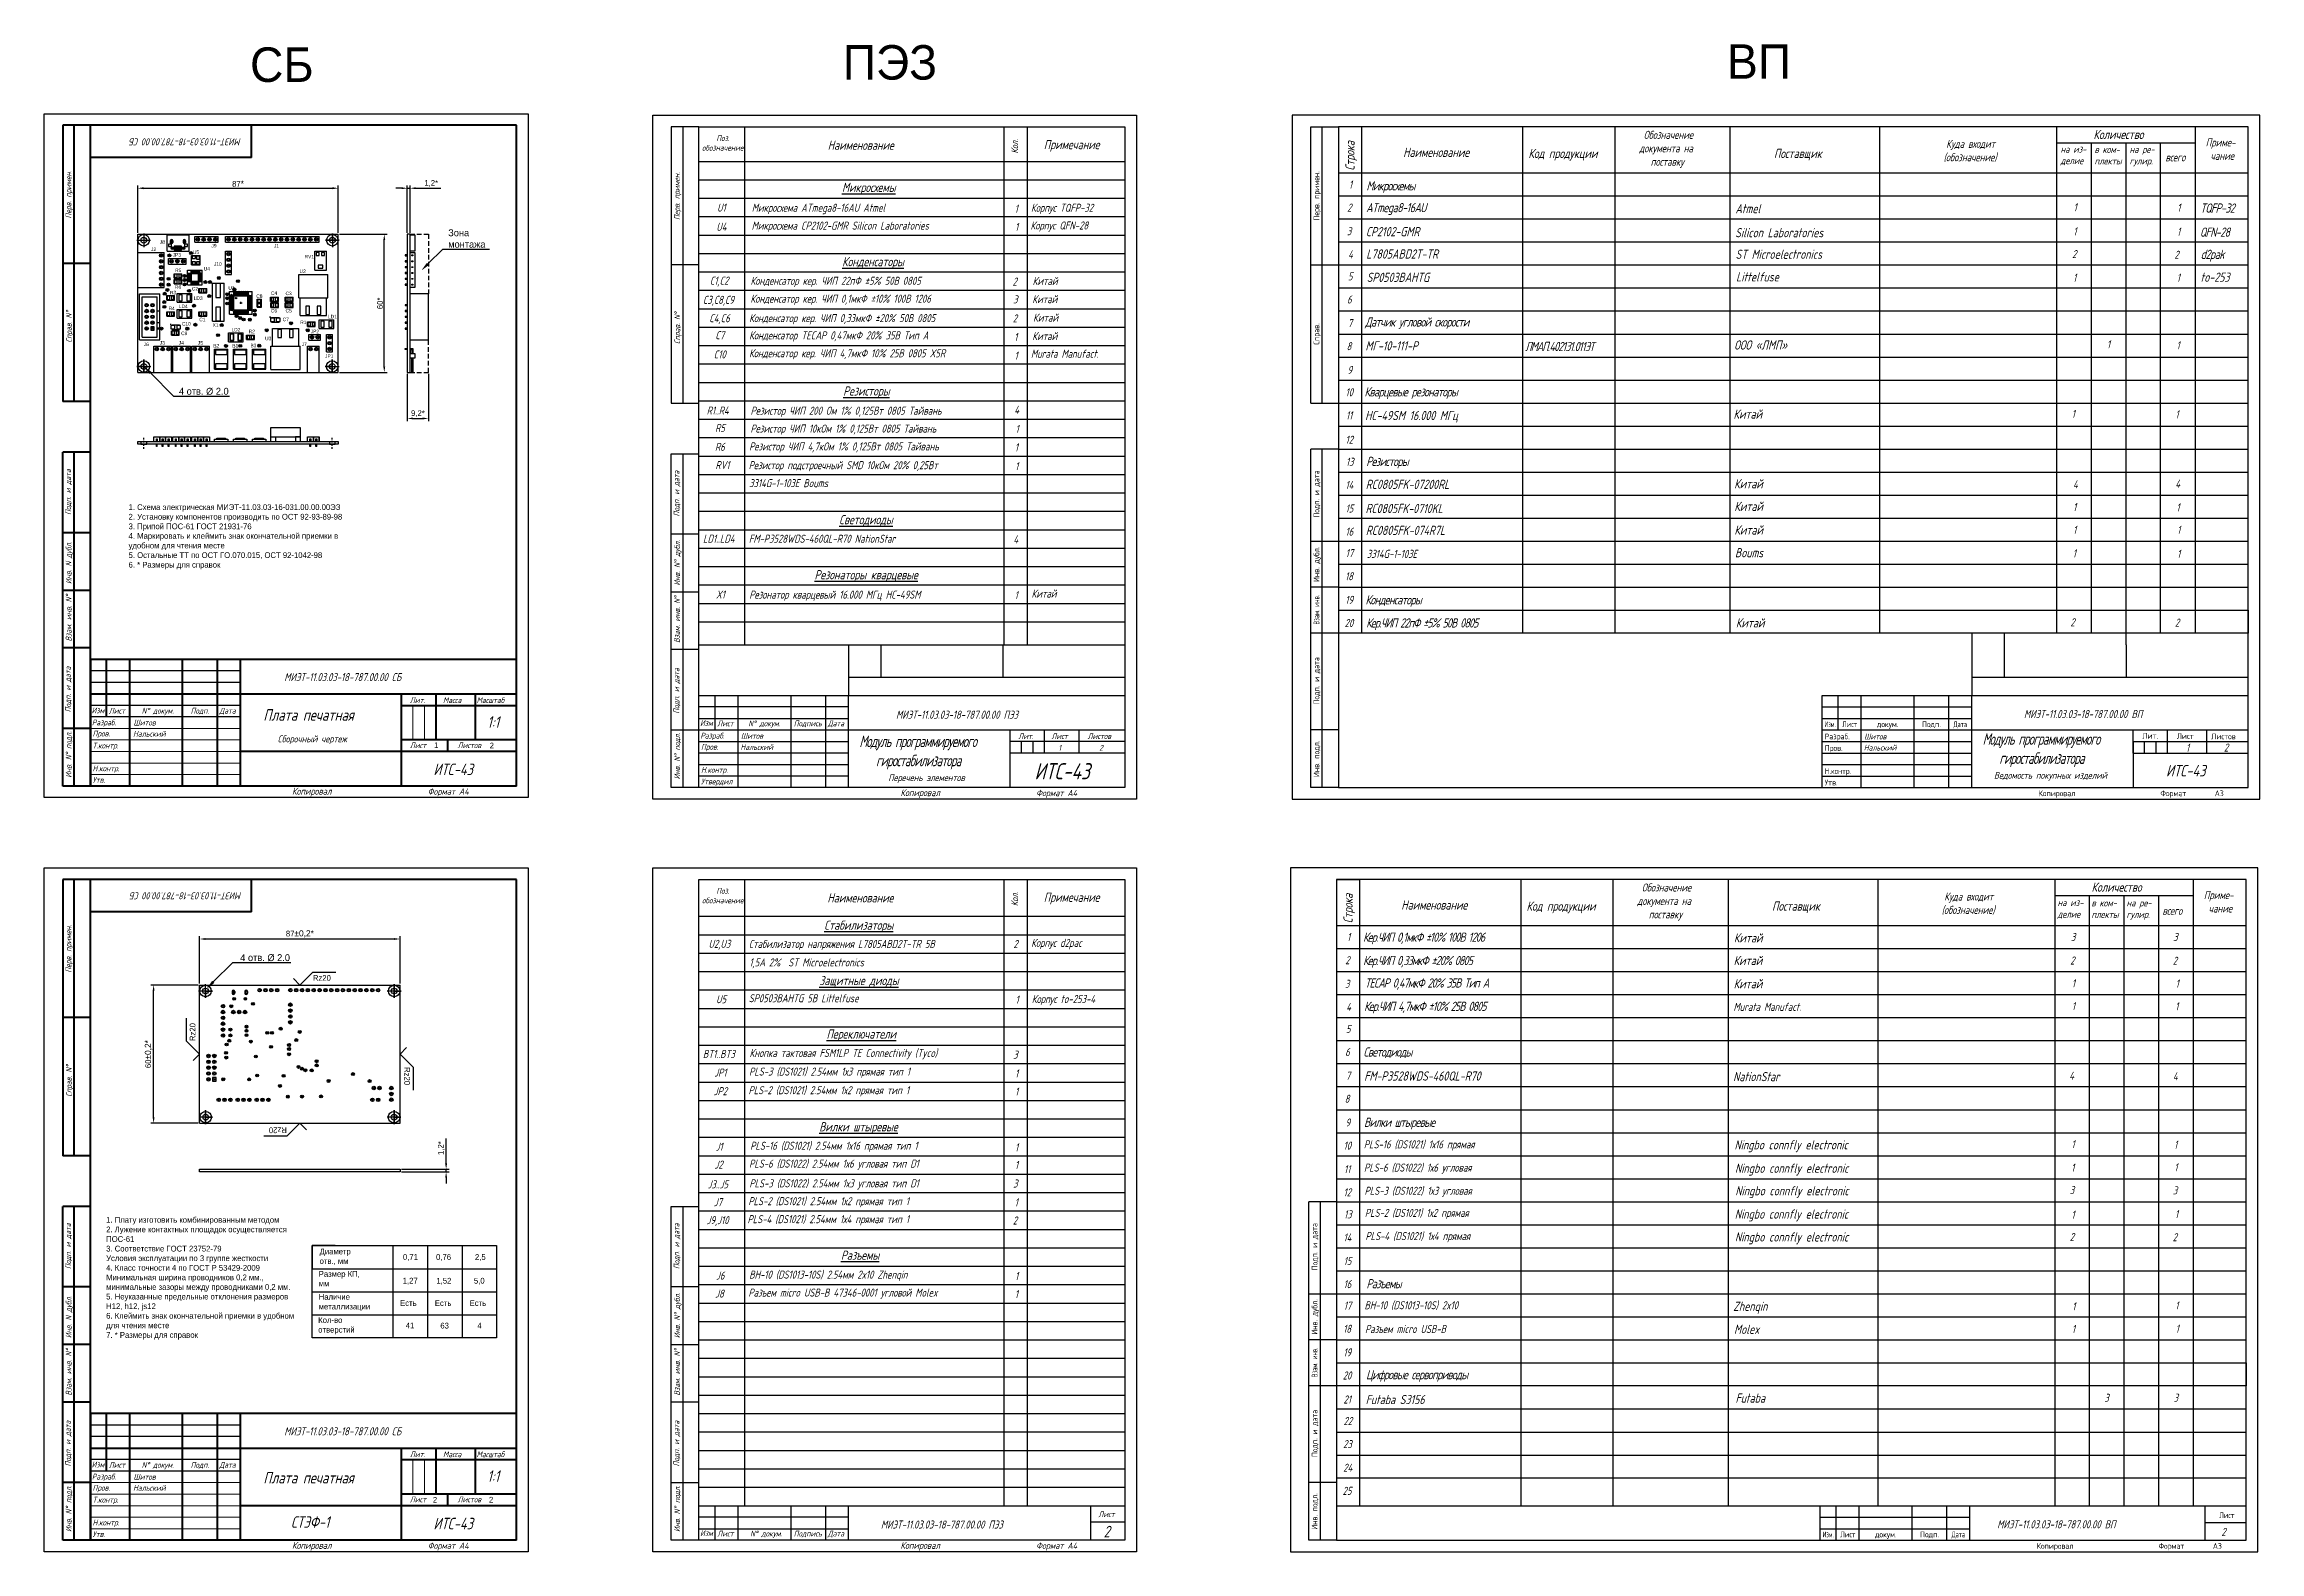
# Model space of a CAD drawing. Header units: millimetres. Extents: x 256 to 1953, y -623 to 369.
# Drawn here: x 991 to 1953, y -286 to 369 of the extents above; entities that cross this region are included whole.
import ezdxf
from ezdxf import colors
from ezdxf.entities.mleader import LeaderData, LeaderLine
from ezdxf.enums import TextEntityAlignment as Align
from ezdxf.math import Vec2, Vec3

# ---------------------------------------------------------------- set-up
doc = ezdxf.new("R2010")
doc.units = ezdxf.units.MM
doc.linetypes.add('JIS_02_0.7', pattern=[1.35, 0.75, -0.6])
doc.linetypes.add('JIS_02_2.0', pattern=[3, 2, -1])
doc.layers.add('KONTUR', color=7, linetype='Continuous')
doc.layers.add('Тонкие', color=7, linetype='Continuous')
for name, color, linetype, lineweight in [('Основная', 7, 'Continuous', 40), ('текст', 7, 'Continuous', 30), ('Толстые', 7, 'Continuous', 30), ('тонкая', 7, 'Continuous', 20)]:
    doc.layers.add(name, color=color, linetype=linetype, lineweight=lineweight)
doc.styles.add('ГОСТ 2.304', font='cs_gost2304.shx')
doc.styles.add('стиль1', font='romans.shx', dxfattribs={"width": 0.75, "oblique": 15, "height": 3.5})
doc.dimstyles.new('ISO-25', dxfattribs={"dimtxt": 2.5, "dimasz": 2.5, "dimexe": 1.25, "dimexo": 0.625, "dimtad": 1, "dimtxsty": 'Standard', "dimcen": 2.5, "dimadec": 0, "dimazin": 0, "dimtfac": 1, "dimtmove": 0, "dimatfit": 3, "dimfxl": 1, "dimarcsym": 0})

msp = doc.modelspace()

# ---------------------------------------------------------------- texts
for s, p in [('J2', (1037.729, 278.824)), ('J8', (1041.539, 281.999)), ('U5', (1055.89, 277.554)), ('J9', (1063.967, 280.424)), ('J1', (1091.094, 280.322)), ('JP3', (1047.127, 276.411)), ('R5', (1048.219, 269.68)), ('U4', (1060.64, 270.365)), ('J10', (1065.034, 272.474)), ('U2', (1102.258, 269.311)), ('RV1', (1104.404, 275.649)), ('R3', (1045.984, 260.028)), ('R6', (1048.143, 262.466)), ('C2', (1055.458, 261.704)), ('U1', (1071.333, 261.983)), ('C8', (1083.449, 258.504)), ('C4', (1089.799, 259.774)), ('C3', (1096.136, 259.685)), ('R4', (1045.349, 253.17)), ('LD4', (1049.794, 254.059)), ('LD3', (1056.271, 257.615)), ('C6', (1089.799, 252.154)), ('C5', (1096.149, 252.154)), ('LD1', (1114.564, 249.614)), ('C9', (1050.81, 242.298)), ('C10', (1051.165, 246.439)), ('C1', (1058.684, 248.344)), ('X1', (1064.475, 245.981)), ('LD2', (1072.654, 243.899)), ('R2', (1080.147, 243.137)), ('U3', (1087.259, 240.089)), ('C7', (1094.879, 248.344)), ('R1', (1102.499, 247.074)), ('JP2', (1107.071, 243.137)), ('J6', (1034.554, 237.549)), ('J3', (1041.539, 238.184)), ('J4', (1049.794, 238.184)), ('J5', (1058.049, 238.184)), ('B2', (1064.78, 236.914)), ('B1', (1073.035, 236.914)), ('B3', (1080.909, 237.041)), ('J7', (1103.134, 237.549)), ('JP1', (1113.294, 232.469))]:
    msp.add_text(s, height=1.524).set_placement(p)
at = {"attachment_point": 1}
for s, width, heights, insert, char_height in [('СБ', 72.90888, [0], (1080.725, 367.293), 15), ('ПЭЗ', 72.90888, [0], (1338.07, 368.285), 15), ('ВП', 72.90888, [0], (1721.968, 368.641), 15), ('1. Схема электрическая МИЭТ-11.03.03-16-031.00.00.00ЭЗ\\P2. Установку компонентов производить по ОСТ 92-93-89-98\\P3. Припой ПОС-61 ГОСТ 21931-76\\P4. Маркировать и клеймить знак окончательной приемки в удобном для чтения месте\\P5. Остальные ТТ по ОСТ ГО.070.015, ОСТ 92-1042-98\\P6. * Размеры для справок', 90.80063, [52.84], (1027.993, 168.844), 2.5), ('1', 3.6387, [0], (1160.642, 65.441), 2.5), ('2', 3.6387, [0], (1184.768, 65.285), 2.5), ('Rz20', 7.99996, [0], (1108.016, -35.637), 2.5), ('1. Плату изготовить комбинированным методом\\P2. Лужение контактных площадок осуществляется ПОС-61\\P3. Соответствие ГОСТ 23752-79\\PУсловия эксплуатации по 3 группе жесткости\\P4. Класс точности 4 по ГОСТ Р 53429-2009\\PМинимальная ширина проводников 0,2 мм., минимальные зазоры между проводниками 0,2 мм.\\P5. Неуказанные предельные отклонения размеров Н12, h12, js12\\P6. Клеймить знак окончательной приемки в удобном для чтения месте\\P7. * Размеры для справок', 82.24895, [79.487], (1018.258, -140.718), 2.5), ('Диаметр отв., мм', 20.29977, [7.892], (1110.938, -154.466), 2.5), ('0,71', 6.11493, [3.832], (1147.107, -156.843), 2.5), ('0,76', 6.11493, [3.832], (1161.49, -156.871), 2.5), ('2,5', 6.11493, [3.832], (1178.374, -156.86), 2.5), ('Размер КП, мм', 20.29977, [7.892], (1110.549, -164.223), 2.5), ('1,27', 6.11493, [3.832], (1147.019, -167.146), 2.5), ('1,52', 6.11493, [3.832], (1161.622, -167.173), 2.5), ('5,0', 6.11493, [3.832], (1177.926, -167.163), 2.5), ('Наличие металлизации ', 20.29977, [7.892], (1110.544, -174.209), 2.5), ('Есть', 6.11493, [3.832], (1145.873, -176.857), 2.5), ('Есть', 6.11493, [3.832], (1160.963, -176.884), 2.5), ('Есть', 6.11493, [3.832], (1176.068, -176.874), 2.5), ('Кол-во отверстий', 20.29977, [7.892], (1110.318, -184.268), 2.5), ('41', 6.11493, [3.832], (1148.325, -186.642), 2.5), ('63', 6.11493, [3.832], (1163.348, -186.67), 2.5), ('4', 6.11493, [3.832], (1179.433, -186.659), 2.5), ('2', 3.6387, [0], (1160.091, -262.336), 2.5), ('2', 3.6387, [0], (1184.456, -262.3), 2.5)]:
    msp.add_mtext_dynamic_manual_height_columns(s, width=width, gutter_width=12.5, heights=heights, dxfattribs=dict(at, insert=insert, char_height=char_height))
at = {"char_height": 3, "attachment_point": 1, "rotation": 180, "style": 'стиль1'}
for insert in [(1076.893, 324.769), (1077.117, -2.725)]:
    msp.add_mtext_dynamic_manual_height_columns('МИЭТ-11.03.03-18-787.00.00 СБ', width=79.64381, gutter_width=12.5, heights=[0], dxfattribs=dict(at, insert=insert))
at = {"attachment_point": 1, "style": 'стиль1'}
for s, width, heights, insert, char_height in [('\\pi6.38036;Поз. \\P\\pi0.16859;обозначение', 17.88191, [0], (1276.784, 329.106), 2.5), ('\\pi10.58986;Обозначение \\P\\pi8.62993;документа на \\P\\pi13.5764;поставку', 46.02802, [0], (1675.232, 331.057), 3.5), ('\\pi10.13901;Куда входит \\P\\pi9.0139;(обозначение)', 46.02802, [0], (1806.967, 327.155), 3.5), ('\\pi-0.54433;Приме-\\P\\pi1.56732;чание', 14.06327, [9.62], (1930.319, 327.767), 3.5), ('на из-\\Pделие', 12.85467, [9.937], (1866.798, 324.565), 3), ('в ком-\\Pплекты', 13.56727, [9.941], (1881.51, 324.447), 3), ('на ре-\\Pгулир.', 13.47918, [10.425], (1896.747, 324.466), 3), ('всего', 11.88581, [4.59], (1912.303, 321.293), 3.5), ('1', 4.71095, [0], (1557.82, 309.475), 3.5), ('U1', 11.58256, [4.495], (1283.497, 299.462), 3.5), ('Микросхема ATmega8-16AU Atmel', 108.47901, [4.495], (1298.538, 299.388), 3.5), ('{\\T0.9;1}', 5.04607, [3.113], (1412.665, 298.979), 3.5), ('Корпус TQFP-32', 37.79343, [4.495], (1419.778, 299.383), 3.5), ('2', 4.71095, [0], (1557.072, 299.439), 3.5), ('{\\T0.9;1}', 5.04607, [3.113], (1872.433, 299.617), 3.5), ('{\\T0.9;1}', 5.04607, [3.113], (1917.439, 299.455), 3.5), ('U4', 11.58256, [4.495], (1283.158, 291.109), 3.5), ('Микросхема CP2102-GMR Silicon Laboratories', 108.47901, [4.495], (1298.489, 291.621), 3.5), ('{\\T0.9;1}', 5.04607, [3.113], (1412.849, 291.084), 3.5), ('Корпус QFN-28', 37.79343, [4.495], (1419.557, 291.689), 3.5), ('3', 4.71095, [0], (1556.927, 289.194), 3.5), ('{\\T0.9;1}', 5.04607, [3.113], (1872.321, 289.165), 3.5), ('{\\T0.9;1}', 5.04607, [3.113], (1917.327, 289.004), 3.5), ('4', 4.71095, [0], (1557.461, 279.157), 3.5), ('{\\T0.9;2}', 5.04607, [3.113], (1871.814, 279.27), 3.5), ('{\\T0.9;2}', 5.04607, [3.113], (1916.179, 278.978), 3.5), ('5', 4.71095, [0], (1557.347, 269.575), 3.5), ('C1,C2', 11.58256, [4.495], (1280.333, 267.736), 3.5), ('Конденсатор кер. ЧИП 22пФ %%P5% 50В 0805', 108.47901, [4.495], (1297.998, 267.663), 3.5), ('{\\T0.9;2}', 5.04607, [3.113], (1411.786, 267.311), 3.5), ('Китай', 37.79343, [4.495], (1420.341, 259.69), 3.5), ('Китай', 37.79343, [4.495], (1420.483, 267.586), 3.5), ('{\\T0.9;1}', 5.04607, [3.113], (1872.2, 269.049), 3.5), ('{\\T0.9;1}', 5.04607, [3.113], (1917.202, 269.049), 3.5), ('C3,С8,С9', 12.38855, [4.495], (1277.32, 259.384), 3.5), ('C4,C6', 11.58256, [4.495], (1280.095, 251.405), 3.5), ('{\\T0.9;2}', 5.04607, [3.113], (1411.834, 251.313), 3.5), ('{\\T0.9;3}', 5.04607, [3.113], (1412.013, 259.571), 3.5), ('Китай', 37.79343, [4.495], (1420.68, 251.661), 3.5), ('6', 4.71095, [0], (1557.004, 259.539), 3.5), ('C7', 11.58256, [4.495], (1282.735, 244.028), 3.5), ('Конденсатор TECAP 0,47мкФ 20% 35В Тип А', 108.47901, [4.495], (1297.412, 243.955), 3.5), ('{\\T0.9;1}', 5.04607, [3.113], (1412.475, 243.256), 3.5), ('Китай', 38.25057, [4.495], (1420.325, 243.639), 3.5), ('7', 4.71095, [0], (1557.307, 249.294), 3.5), ('C10', 11.58256, [4.495], (1282.033, 235.675), 3.5), ('Конденсатор кер. ЧИП 4,7мкФ 10% 25В 0805 X5R', 109.92195, [4.495], (1297.364, 236.188), 3.5), ('{\\T0.9;1}', 5.04607, [3.113], (1412.617, 235.16), 3.5), ('Murata Manufact.', 63.32826, [4.495], (1419.755, 235.982), 3.5), ('8', 4.71095, [0], (1556.801, 239.258), 3.5), ('{\\T0.9;1}', 5.04607, [3.113], (1886.916, 240.097), 3.5), ('{\\T0.9;1}', 5.04607, [3.113], (1917.105, 239.677), 3.5), ('9', 4.71095, [0], (1557.164, 228.941), 3.5), ('{\\T0.9;4}', 5.04607, [3.113], (1412.499, 211.622), 3.5), ('10', 4.71095, [0], (1556.313, 219.245), 3.5), ('R1..R4', 11.58256, [4.495], (1278.968, 211.316), 3.5), ('R5', 11.58256, [4.495], (1282.632, 203.759), 3.5), ('Резистор ЧИП 200 Ом 1% 0,125Вт 0805 Тайвань', 108.47901, [4.495], (1298.019, 211.242), 3.5), ('{\\T0.9;1}', 5.04607, [3.113], (1413.035, 203.322), 3.5), ('11', 4.71095, [0], (1556.513, 209.199), 3.5), ('{\\T0.9;1}', 5.04607, [3.113], (1871.599, 209.867), 3.5), ('{\\T0.9;1}', 5.04607, [3.113], (1916.618, 209.683), 3.5), ('R6', 11.58256, [4.495], (1282.566, 195.537), 3.5), ('{\\T0.9;1}', 5.04607, [3.113], (1412.738, 195.312), 3.5), ('12', 4.71095, [0], (1556.317, 198.624), 3.5), ('RV1', 11.58256, [4.495], (1282.755, 187.608), 3.5), ('{\\T0.9;1}', 5.04607, [3.113], (1412.886, 187.152), 3.5), ('13', 4.71095, [0], (1556.512, 189.042), 3.5), ('3314G-1-103E Boums', 108.47901, [4.495], (1297.384, 179.767), 3.5), ('14', 4.71095, [0], (1556.285, 179.006), 3.5), ('{\\T0.9;4}', 5.04607, [3.113], (1872.181, 179.283), 3.5), ('{\\T0.9;4}', 5.04607, [3.113], (1916.611, 179.489), 3.5), ('15', 4.71095, [0], (1556.333, 168.761), 3.5), ('{\\T0.9;1}', 5.04607, [3.113], (1872.212, 169.394), 3.5), ('{\\T0.9;1}', 5.04607, [3.113], (1917.054, 169.231), 3.5), ('LD1..LD4', 11.58256, [4.495], (1277.379, 155.662), 3.5), ('FM-P3528WDS-460QL-R70 NationStar', 108.47901, [4.495], (1297.289, 155.621), 3.5), ('{\\T0.9;4}', 5.04607, [3.113], (1412.144, 155.373), 3.5), ('16', 4.71095, [0], (1556.319, 158.725), 3.5), ('{\\T0.9;1}', 5.04607, [3.113], (1872.212, 159.49), 3.5), ('{\\T0.9;1}', 5.04607, [3.113], (1917.379, 159.49), 3.5), ('17', 4.71095, [0], (1556.375, 149.371), 3.5), ('3314G-1-103E', 63.76768, [5.575], (1565.586, 149.055), 3.5), ('{\\T0.9;1}', 5.04607, [3.113], (1872.049, 149.261), 3.5), ('{\\T0.9;1}', 5.04607, [3.113], (1917.379, 149.098), 3.5), ('18', 4.71095, [0], (1556.15, 139.335), 3.5), ('X1', 11.58256, [4.495], (1283.032, 131.389), 3.5), ('Резонатор кварцевый 16.000 МГц HC-49SM', 108.47901, [4.495], (1297.476, 131.348), 3.5), ('{\\T0.9;1}', 5.04607, [3.113], (1412.625, 131.114), 3.5), ('Китай', 38.25057, [4.495], (1420.003, 131.809), 3.5), ('19', 4.71095, [0], (1556.225, 129.09), 3.5), ('20', 4.71095, [0], (1555.961, 119.053), 3.5), ('{\\T0.9;2}', 5.04607, [3.113], (1871.039, 119.343), 3.5), ('{\\T0.9;2}', 5.04607, [3.113], (1916.432, 119.19), 3.5), ('МИЭТ-11.03.03-18-787.00.00 СБ', 79.64381, [0], (1095.574, 95.524), 3.5), ('Плата печатная', 53.37257, [0], (1086.503, 79.829), 5), ('МИЭТ-11.03.03-18-787.00.00 ПЭЗ', 79.64381, [0], (1361.177, 79.194), 3.5), ('МИЭТ-11.03.03-18-787.00.00 ВП', 79.64381, [0], (1850.874, 79.486), 3.5), ('\\pi14.13066;Сборочный чертеж', 61.92726, [0], (1078.622, 68.444), 3), ('1:1', 10.85273, [6.625], (1183.708, 76.785), 5), ('\\pi0.72048;{\\W0.65;\\T0.9;Модуль программируемого \\P\\pi7.9556;гиростабилизатора}', 61.92726, [0], (1344.55, 68.374), 5), ('\\pi0.72048;{\\W0.65;\\T0.9;Модуль программируемого \\P\\pi7.9556;гиростабилизатора}', 61.92726, [0], (1832.231, 69.395), 5), ('1', 3.5, [1.782], (1921.222, 64.869), 3.5), ('2', 3.5, [1.782], (1937.695, 64.933), 3.5), ('ИТС-43', 25.93619, [6.625], (1160.347, 56.197), 5), ('\\pi12.48149;Перечень элементов', 61.92726, [0], (1345.333, 51.586), 3), ('\\pi4.85127;Ведомость покупных изделий', 61.92726, [0], (1833.014, 52.607), 3), ('ИТС-43', 25.93619, [6.625], (1912.555, 55.625), 5), ('\\pi6.38036;Поз. \\P\\pi0.16859;обозначение', 17.88191, [0], (1276.784, 2.186), 2.5), ('\\pi10.58986;Обозначение \\P\\pi8.62993;документа на \\P\\pi13.5764;поставку', 46.02802, [0], (1674.405, 4.137), 3.5), ('\\pi10.13901;Куда входит \\P\\pi9.0139;(обозначение)', 46.02802, [0], (1806.14, 0.235), 3.5), ('\\pi-0.54433;Приме-\\P\\pi1.56732;чание', 14.06327, [9.62], (1929.493, 0.847), 3.5), ('на из-\\Pделие', 12.85467, [9.937], (1865.475, -2.714), 3), ('в ком-\\Pплекты', 13.56727, [9.941], (1880.187, -2.832), 3), ('на ре-\\Pгулир.', 13.47918, [10.425], (1895.425, -2.813), 3), ('всего', 11.88581, [4.59], (1910.98, -5.986), 3.5), ('1', 4.71095, [0], (1556.979, -17.402), 3.5), ('{\\T0.9;3}', 5.04607, [3.113], (1871.27, -17.35), 3.5), ('{\\T0.9;3}', 5.04607, [3.113], (1915.662, -17.35), 3.5), ('U2,U3', 11.58256, [4.495], (1279.789, -20.332), 3.5), ('Стабилизатор напряжения L7805ABD2T-TR 5В', 108.47901, [4.495], (1297.323, -20.373), 3.5), ('1,5А 2%  ST Microelectronics', 108.47901, [4.495], (1297.494, -28.4), 3.5), ('{\\T0.9;2}', 5.04607, [3.113], (1412.138, -20.408), 3.5), ('Корпус d2pac', 38.25057, [4.495], (1419.849, -19.913), 3.5), ('2', 4.71095, [0], (1556.23, -27.439), 3.5), ('{\\T0.9;2}', 5.04607, [3.113], (1870.969, -27.566), 3.5), ('{\\T0.9;2}', 5.04607, [3.113], (1915.451, -27.693), 3.5), ('3', 4.71095, [0], (1556.085, -37.684), 3.5), ('{\\T0.9;1}', 5.04607, [3.113], (1871.666, -37.485), 3.5), ('{\\T0.9;1}', 5.04607, [3.113], (1916.726, -37.573), 3.5), ('U5', 11.58256, [4.495], (1283.061, -44.394), 3.5), ('SP0503BAHTG 5В Littelfuse', 108.47901, [4.495], (1297.221, -43.97), 3.5), ('{\\T0.9;1}', 5.04607, [3.113], (1413.068, -44.539), 3.5), ('Корпус to-253-4', 38.25057, [4.495], (1420.115, -44.297), 3.5), ('4', 4.71095, [0], (1556.619, -47.72), 3.5), ('Murata Manufact.', 63.32826, [4.495], (1724.755, -47.71), 3.5), ('{\\T0.9;1}', 5.04607, [3.113], (1871.666, -47.384), 3.5), ('{\\T0.9;1}', 5.04607, [3.113], (1916.539, -47.451), 3.5), ('5', 4.71095, [0], (1556.505, -57.302), 3.5), ('BT1..BT3', 11.58256, [4.495], (1277.328, -68.165), 3.5), ('JP1', 11.58256, [4.495], (1282.296, -76.246), 3.5), ('Кнопка тактовая FSM1LP TE Connectivity (Tyco)', 108.47901, [4.495], (1297.566, -67.741), 3.5), ('{\\T0.9;3}', 5.04607, [3.113], (1412.052, -68.458), 3.5), ('{\\T0.9;1}', 5.04607, [3.113], (1412.844, -76.646), 3.5), ('6', 4.71095, [0], (1556.162, -67.338), 3.5), ('JP2', 11.58256, [4.495], (1282.034, -84.333), 3.5), ('{\\T0.9;1}', 5.04607, [3.113], (1412.844, -84.495), 3.5), ('7', 4.71095, [0], (1556.465, -77.583), 3.5), ('{\\T0.9;4}', 5.04607, [3.113], (1870.522, -77.633), 3.5), ('{\\T0.9;4}', 5.04607, [3.113], (1915.548, -77.843), 3.5), ('8', 4.71095, [0], (1555.959, -87.619), 3.5), ('9', 4.71095, [0], (1556.322, -97.936), 3.5), ('J1', 11.58256, [4.495], (1282.87, -108.462), 3.5), ('PLS-16 (DS1021) 2.54мм 1х16 прямая тип 1', 108.47901, [4.495], (1297.853, -108.038), 3.5), ('{\\T0.9;1}', 5.04607, [3.113], (1412.807, -108.77), 3.5), ('10', 4.71095, [0], (1555.471, -107.972), 3.5), ('PLS-16 (DS1021) 1х16 прямая', 108.47901, [4.495], (1564.274, -107.43), 3.5), ('{\\T0.9;1}', 5.04607, [3.113], (1871.487, -107.352), 3.5), ('{\\T0.9;1}', 5.04607, [3.113], (1916.037, -107.549), 3.5), ('J3..J5', 11.58256, [4.495], (1279.398, -124.791), 3.5), ('J2', 11.58256, [4.495], (1282.411, -116.216), 3.5), ('PLS-6 (DS1022) 2.54мм 1х6 угловая тип D1', 108.47901, [4.495], (1297.394, -115.792), 3.5), ('PLS-3 (DS1022) 2.54мм 1х3 угловая тип D1', 108.47901, [4.495], (1297.509, -124.367), 3.5), ('{\\T0.9;3}', 5.04607, [3.113], (1412.024, -124.457), 3.5), ('{\\T0.9;1}', 5.04607, [3.113], (1412.807, -116.343), 3.5), ('11', 4.71095, [0], (1555.671, -118.217), 3.5), ('PLS-6 (DS1022) 1х6 угловая', 108.47901, [4.495], (1564.344, -117.523), 3.5), ('{\\T0.9;1}', 5.04607, [3.113], (1871.388, -117.519), 3.5), ('{\\T0.9;1}', 5.04607, [3.113], (1916.136, -117.421), 3.5), ('J7', 11.58256, [4.495], (1282.067, -132.544), 3.5), ('PLS-2 (DS1021) 2.54мм 1х2 прямая тип 1', 108.47901, [4.495], (1297.05, -132.12), 3.5), ('{\\T0.9;1}', 5.04607, [3.113], (1412.678, -132.659), 3.5), ('12', 4.71095, [0], (1555.475, -128.253), 3.5), ('PLS-3 (DS1022) 1х3 угловая', 108.47901, [4.495], (1564.583, -127.603), 3.5), ('{\\T0.9;3}', 5.04607, [3.113], (1870.741, -127.295), 3.5), ('{\\T0.9;3}', 5.04607, [3.113], (1915.51, -127.425), 3.5), ('J9,J10', 11.58256, [4.495], (1278.97, -140.351), 3.5), ('PLS-4 (DS1021) 2.54мм 1х4 прямая тип 1', 108.47901, [4.495], (1296.698, -139.927), 3.5), ('{\\T0.9;2}', 5.04607, [3.113], (1411.896, -140.494), 3.5), ('13', 4.71095, [0], (1555.67, -137.835), 3.5), ('PLS-2 (DS1021) 1х2 прямая', 108.47901, [4.495], (1564.723, -137.189), 3.5), ('{\\T0.9;1}', 5.04607, [3.113], (1871.475, -137.996), 3.5), ('{\\T0.9;1}', 5.04607, [3.113], (1916.413, -137.753), 3.5), ('14', 4.71095, [0], (1555.443, -147.871), 3.5), ('PLS-4 (DS1021) 1х4 прямая', 108.47901, [4.495], (1564.959, -147.269), 3.5), ('{\\T0.9;2}', 5.04607, [3.113], (1870.749, -147.649), 3.5), ('{\\T0.9;2}', 5.04607, [3.113], (1915.431, -147.754), 3.5), ('15', 4.71095, [0], (1555.492, -158.117), 3.5), ('J8', 7.15197, [4.495], (1282.687, -172.244), 3.5), ('J6', 11.58256, [4.495], (1283.04, -164.437), 3.5), ('\\pt77;Разъем micro USB-B 47346-0001 угловой Molex', 108.47901, [4.495], (1297.084, -171.82), 3.5), ('BH-10 (DS1013-10S) 2.54мм 2x10 Zhenqin', 108.47901, [4.495], (1297.437, -164.013), 3.5), ('{\\T0.9;1}', 5.04607, [3.113], (1412.746, -172.467), 3.5), ('{\\T0.9;1}', 5.04607, [3.113], (1412.842, -164.647), 3.5), ('16', 4.71095, [0], (1555.477, -168.153), 3.5), ('17', 4.71095, [0], (1555.533, -177.506), 3.5), ('BH-10 (DS1013-10S) 2x10', 108.47901, [4.495], (1564.566, -177.324), 3.5), ('{\\T0.9;1}', 5.04607, [3.113], (1871.835, -177.771), 3.5), ('{\\T0.9;1}', 5.04607, [3.113], (1916.538, -177.412), 3.5), ('18', 4.71095, [0], (1555.308, -187.543), 3.5), ('\\pt77;Разъем micro USB-B', 108.47901, [4.495], (1564.795, -187.637), 3.5), ('{\\T0.9;1}', 5.04607, [3.113], (1871.666, -187.599), 3.5), ('{\\T0.9;1}', 5.04607, [3.113], (1916.709, -187.527), 3.5), ('19', 4.71095, [0], (1555.383, -197.788), 3.5), ('20', 4.71095, [0], (1555.119, -207.824), 3.5), ('21', 4.71095, [0], (1555.429, -218.248), 3.5), ('{\\T0.9;3}', 5.04607, [3.113], (1885.776, -217.527), 3.5), ('{\\T0.9;3}', 5.04607, [3.113], (1915.87, -217.49), 3.5), ('22', 4.71095, [0], (1555.486, -227.601), 3.5), ('МИЭТ-11.03.03-18-787.00.00 СБ', 79.64381, [0], (1095.574, -232.055), 3.5), ('23', 4.71095, [0], (1555.261, -237.638), 3.5), ('24', 4.71095, [0], (1555.336, -247.883), 3.5), ('Плата печатная', 53.37257, [0], (1086.503, -251.487), 5), ('1:1', 10.85273, [6.625], (1183.708, -250.794), 5), ('25', 4.71095, [0], (1555.072, -257.919), 3.5), ('СТЭФ-1', 25.93619, [6.625], (1098.518, -270.731), 5), ('ИТС-43', 25.93619, [6.625], (1160.347, -271.382), 5), ('МИЭТ-11.03.03-18-787.00.00 ПЭЗ', 79.64381, [0], (1354.612, -272.57), 3.5), ('2', 10.85273, [6.625], (1451.33, -274.874), 5), ('МИЭТ-11.03.03-18-787.00.00 ВП', 79.64381, [0], (1839.246, -272.466), 3.5), ('2', 4.71095, [0], (1936.61, -275.768), 3.5)]:
    msp.add_mtext_dynamic_manual_height_columns(s, width=width, gutter_width=12.5, heights=heights, dxfattribs=dict(at, insert=insert, char_height=char_height))
note = msp.add_mtext_dynamic_manual_height_columns('Конденсатор кер. ЧИП 0,1мкФ %%P10% 100В 1206\\P', width=108.47901, gutter_width=12.5, heights=[4.495, 0], dxfattribs=dict(insert=(1297.95, 259.896), char_height=3.5, attachment_point=1, style='стиль1'))
note = msp.add_mtext_dynamic_manual_height_columns('Конденсатор кер. ЧИП 0,33мкФ %%P20% 50В 0805\\P', width=108.47901, gutter_width=12.5, heights=[4.495, 0], dxfattribs=dict(insert=(1297.401, 251.446), char_height=3.5, attachment_point=1, style='стиль1'))
note = msp.add_mtext_dynamic_manual_height_columns('Резистор ЧИП 10кОм 1% 0,125Вт 0805 Тайвань\\P', width=108.47901, gutter_width=12.5, heights=[4.495, 0], dxfattribs=dict(insert=(1297.97, 203.475), char_height=3.5, attachment_point=1, style='стиль1'))
note = msp.add_mtext_dynamic_manual_height_columns('Резистор ЧИП 4,7кОм 1% 0,125Вт 0805 Тайвань\\P', width=108.47901, gutter_width=12.5, heights=[4.495, 0], dxfattribs=dict(insert=(1297.421, 195.721), char_height=3.5, attachment_point=1, style='стиль1'))
note = msp.add_mtext_dynamic_manual_height_columns('Резистор подстроечный SMD 10кОм 20% 0,25Вт\\P', width=108.47901, gutter_width=12.5, heights=[4.495, 0], dxfattribs=dict(insert=(1297.184, 187.569), char_height=3.5, attachment_point=1, style='стиль1'))
at = {"char_height": 2.5, "attachment_point": 1}
for insert, rotation in [((1054.52, -64.32), 90), ((1150.198, -75.633), 270), ((1096.702, -104.316), 180)]:
    msp.add_mtext_dynamic_manual_height_columns('Rz20', width=7.99996, gutter_width=12.5, heights=[0], dxfattribs=dict(at, insert=insert, rotation=rotation))
note = msp.add_mtext_dynamic_manual_height_columns('PLS-3 (DS1021) 2.54мм 1х3 прямая тип 1\\P', width=108.47901, gutter_width=12.5, heights=[4.495, 0], dxfattribs=dict(insert=(1297.381, -75.822), char_height=3.5, attachment_point=1, style='стиль1'))
note = msp.add_mtext_dynamic_manual_height_columns('PLS-2 (DS1021) 2.54мм 1х2 прямая тип 1\\P', width=108.47901, gutter_width=12.5, heights=[4.495, 0], dxfattribs=dict(insert=(1297.12, -83.909), char_height=3.5, attachment_point=1, style='стиль1'))
at = {"layer": 'текст', "style": 'стиль1', "oblique": 15, "width": 0.75}
for s, height, p in [('Примечание', 4, (1425.32, 323.072)), ('Количество', 4, (1881.054, 327.475)), ('Наименование', 4, (1331.528, 322.799)), ('Наименование', 4, (1581.344, 319.714)), ('Код продукции', 4, (1635.734, 319.231)), ('Поставщик', 4, (1742.343, 319.231)), ('Изм', 2.5, (1011.955, 78.07)), ('Лист', 2.5, (1019.431, 77.92)), ('N%%d докум. ', 2.5, (1033.715, 77.92)), ('Подп.', 2.5, (1054.967, 77.92)), ('Дата', 2.5, (1067.418, 77.92)), ('Лит.', 2.5, (1150.128, 82.523)), ('Масса', 2.5, (1164.502, 82.523)), ('Масштаб', 2.5, (1179.095, 82.523)), ('Разраб.', 2.5, (1012.071, 72.819)), ('Пров.', 2.5, (1012.372, 67.987)), ('Нальский', 2.5, (1029.937, 67.914)), ('Шитов', 2.5, (1030.13, 72.748)), ('Изм', 2.5, (1276.113, 72.567)), ('Разраб.', 2.5, (1276.229, 67.083)), ('Лист', 2.5, (1283.589, 72.417)), ('Шитов', 2.5, (1293.857, 66.978)), ('N%%d докум. ', 2.5, (1297.045, 72.417)), ('Подпись', 2.5, (1316.788, 72.417)), ('Дата', 2.5, (1331.576, 72.417)), ('Лит.', 2.5, (1414.286, 66.864)), ('Лист   ', 2.5, (1428.66, 66.864)), ('Листов', 2.5, (1444.348, 66.864)), ('Шитов', 2.5, (1781.543, 66.71)), ('Т.контр.', 2.5, (1012.372, 62.792)), ('Лист', 2.5, (1150.128, 62.909)), ('Листов', 2.5, (1170.852, 62.909)), ('Пров.', 2.5, (1276.53, 62.251)), ('Нальский', 2.5, (1293.663, 62.144)), ('1', 2.5, (1431.653, 61.785)), ('2', 2.5, (1449.387, 61.785)), ('Нальский', 2.5, (1781.349, 61.876)), ('Утв.', 2.5, (1012.372, 47.85)), ('Н.контр.', 2.5, (1012.372, 52.87)), ('Утвердил', 2.5, (1276.53, 47.192)), ('Н.контр.', 2.5, (1276.53, 52.211)), ('Копировал', 3, (1098.946, 42.708)), ('Формат А4', 2.75, (1157.874, 42.708)), ('Копировал', 3, (1363.103, 42.049)), ('Формат А4', 2.75, (1422.032, 42.049)), ('Примечание', 4, (1425.32, -3.848)), ('Количество', 4, (1880.228, 0.555)), ('Наименование', 4, (1331.374, -4.121)), ('Наименование', 4, (1580.518, -7.206)), ('Код продукции', 4, (1634.907, -7.689)), ('Поставщик', 4, (1741.516, -7.689)), ('Изм', 2.5, (1011.955, -249.509)), ('Лист', 2.5, (1019.431, -249.659)), ('N%%d докум. ', 2.5, (1033.715, -249.659)), ('Подп.', 2.5, (1054.967, -249.659)), ('Дата', 2.5, (1067.418, -249.659)), ('Лит.', 2.5, (1150.128, -245.056)), ('Масса', 2.5, (1164.502, -245.056)), ('Масштаб', 2.5, (1179.095, -245.056)), ('Разраб.', 2.5, (1012.071, -254.76)), ('Пров.', 2.5, (1012.372, -259.592)), ('Нальский', 2.5, (1029.937, -259.665)), ('Шитов', 2.5, (1030.13, -254.831)), ('Т.контр.', 2.5, (1012.372, -264.787)), ('Лист', 2.5, (1150.128, -264.669)), ('Листов', 2.5, (1170.852, -264.669)), ('Утв.', 2.5, (1012.372, -279.728)), ('Н.контр.', 2.5, (1012.372, -274.709)), ('Изм', 2.5, (1276.113, -279.353)), ('Лист', 2.5, (1283.589, -279.503)), ('N%%d докум. ', 2.5, (1297.872, -279.503)), ('Подпись', 2.5, (1316.788, -279.503)), ('Дата', 2.5, (1331.576, -279.503)), ('Копировал', 3, (1098.946, -284.871)), ('Формат А4', 2.75, (1157.874, -284.871)), ('Копировал', 3, (1363.103, -284.871)), ('Формат А4', 2.75, (1422.032, -284.871))]:
    msp.add_text(s, height=height, dxfattribs=at).set_placement(p)
at = {"layer": 'текст', "style": 'стиль1', "oblique": 15}
for s, height, width, p in [('Кол.', 3, 0.684211, (1414.202, 321.152)), ('Строка', 4, 0.75, (1560.263, 313.79)), ('Перв. примен.', 2.5, 0.75, (1003.163, 292.971)), ('Перв. примен.', 2.5, 0.75, (1267.321, 292.312)), ('Справ. N%%d', 2.5, 0.75, (1003.318, 239.086)), ('Справ. N%%d', 2.5, 0.75, (1267.476, 238.427)), ('Подп. и дата', 2.5, 0.75, (1002.984, 164.228)), ('Подп. и дата', 2.5, 0.75, (1267.142, 163.57)), ('Инв. N дубл.', 2.5, 0.75, (1003.228, 134.204)), ('Инв. N%%d дубл.', 2.5, 0.75, (1267.386, 133.545)), ('Взам. инв. N%%d', 2.5, 0.75, (1003.228, 109.276)), ('Взам. инв. N%%d', 2.5, 0.75, (1267.386, 108.617)), ('Подп. и дата', 2.5, 0.75, (1002.934, 78.492)), ('Подп. и дата', 2.5, 0.75, (1267.091, 77.833)), ('Инв. N%%D подл.', 2.5, 0.75, (1003.228, 50.026)), ('Инв. N%%d подл.', 2.5, 0.75, (1267.386, 49.367)), ('Строка', 4, 0.75, (1559.436, -13.13)), ('Кол.', 3, 0.684211, (1414.202, -5.768)), ('Перв. примен.', 2.5, 0.75, (1003.163, -34.608)), ('Справ. N%%d', 2.5, 0.75, (1003.318, -88.493)), ('Подп. и дата', 2.5, 0.75, (1002.984, -163.35)), ('Подп. и дата', 2.5, 0.75, (1267.142, -163.35)), ('Инв. N дубл.', 2.5, 0.75, (1003.228, -193.375)), ('Инв. N%%d дубл.', 2.5, 0.75, (1267.386, -193.375)), ('Взам. инв. N%%d', 2.5, 0.75, (1003.228, -218.303)), ('Взам. инв. N%%d', 2.5, 0.75, (1267.386, -218.303)), ('Подп. и дата', 2.5, 0.75, (1002.934, -249.087)), ('Подп. и дата', 2.5, 0.75, (1267.091, -249.087)), ('Инв. N%%D подл.', 2.5, 0.75, (1003.228, -277.553)), ('Инв. N%%d подл.', 2.5, 0.75, (1267.386, -277.553))]:
    msp.add_text(s, height=height, rotation=90, dxfattribs=dict(at, width=width)).set_placement(p)
at = {"layer": 'текст', "style": 'стиль1', "oblique": 15, "width": 0.75}
msp.add_text('Лист', height=2.5, dxfattribs=at).set_placement((1452.568, -271.121), align=Align.CENTER)
at = {"layer": 'текст', "attachment_point": 1, "style": 'стиль1'}
for s, width, gutter_width, heights, insert, char_height in [('\\pi-11.21441;{\\LМикросхемы}', 4, 17.5, [7.121], (1348.925, 308.484), 4), ('{\\T0.9;Микросхемы}', 44.75236, 17.5, [7.121], (1565.386, 309.168), 4), ('{\\T0.9;ATmega8-16AU}', 44.75236, 17.5, [7.121], (1565.284, 299.712), 4), ('Atmel', 44.75236, 17.5, [7.121], (1725.619, 299.262), 4), ('{\\T0.9;TQFP-32}', 44.75236, 17.5, [7.121], (1927.372, 299.495), 4), ('CP2102-GMR', 44.75236, 17.5, [7.121], (1565.171, 289.26), 4), ('Silicon Laboratories', 44.75236, 17.5, [7.121], (1725.506, 288.81), 4), ('{\\T0.9;QFN-28}', 44.75236, 17.5, [7.121], (1927.26, 289.044), 4), ('L7805ABD2T-TR', 44.75236, 17.5, [7.121], (1565.322, 279.556), 4), ('ST Microelectronics', 44.75236, 17.5, [7.121], (1725.687, 279.441), 4), ('{\\T0.9;d2pak}', 44.75236, 17.5, [7.121], (1927.609, 279.42), 4), ('\\pi1.69666;{\\LКонденсаторы}', 36.82214, 17.5, [7.121], (1336.087, 276.222), 4), ('SP0503BAHTG', 44.75236, 17.5, [7.121], (1565.532, 269.418), 4), ('Littelfuse', 44.75236, 17.5, [7.121], (1725.899, 269.619), 4), ('to-253', 44.75236, 17.5, [7.121], (1927.523, 269.48), 4), ('{\\T0.9;Датчик угловой скорости}', 65.95081, 17.5, [7.121], (1564.86, 250.026), 4), ('МГ-10-111-Р', 44.75236, 17.5, [7.121], (1564.957, 239.664), 4), ('{\\T0.8;ЛМАП.402131.011ЭТ}', 45.19791, 17.5, [7.121], (1634.297, 239.383), 4), ('ООО «ЛМП»', 69.18327, 17.5, [7.121], (1725.105, 240.013), 4), ('\\pi1.16497;{\\LРезисторы}', 26.90162, 17.5, [7.121], (1337.077, 220.049), 4), ('{\\T0.9;Кварцевые резонаторы}', 65.95081, 17.5, [7.121], (1564.56, 219.68), 4), ('HC-49SM 16.000 МГц', 64.6374, 17.5, [5.767], (1564.847, 209.399), 4), ('Китай', 69.18327, 17.5, [7.121], (1724.778, 210.03), 4), ('{\\T0.9;Резисторы}', 65.95081, 17.5, [7.121], (1565.314, 189.45), 4), ('Китай', 69.18327, 17.5, [7.121], (1725.071, 179.756), 4), ('\\pi-0.56458;{\\LСветодиоды}', 26.90162, 17.5, [7.121], (1337.077, 164.169), 4), ('Китай', 69.18327, 17.5, [7.121], (1725.137, 169.938), 4), ('Китай', 69.18327, 17.5, [7.121], (1725.155, 159.674), 4), ('Boums', 69.18327, 17.5, [7.121], (1725.422, 149.802), 4), ('\\pi1.67708;{\\LРезонаторы кварцевые}', 57.86454, 17.5, [7.121], (1324.098, 140.222), 4), ('{\\T0.9;Конденсаторы}', 65.95081, 17.5, [7.121], (1564.983, 129.341), 4), ('{\\T0.85;Кер.ЧИП 22пФ ±5% 50В 0805}', 64.6374, 17.5, [5.767], (1565.302, 119.307), 4), ('Китай', 69.18327, 17.5, [7.121], (1725.799, 119.337), 4), ('ИТС-43', 32.9318, 5, [0], (1421.292, 56.371), 7), ('\\pi-4.92172;{\\LСтабилизаторы}', 26.90162, 17.5, [7.121], (1334.959, -11.977), 4), ('{\\T0.8;Кер.ЧИП 0,1мкФ ±10% 100В 1206}', 73.0639, 17.5, [6.133], (1563.951, -17.197), 4), ('Китай', 69.18327, 17.5, [7.121], (1724.951, -17.476), 4), ('{\\T0.8;Кер.ЧИП 0,33мкФ ±20% 0805}', 73.0639, 17.5, [6.133], (1563.97, -27.342), 4), ('Китай', 69.18327, 17.5, [7.121], (1724.822, -27.314), 4), ('\\pi0.49283;{\\LЗащитные диоды}', 41.97565, 17.5, [7.121], (1327.369, -36.034), 4), ('{\\T0.85;TECAP 0,47мкФ 20% 35В Тип А}', 79.17926, 17.5, [6.133], (1564.647, -37.083), 4), ('Китай', 69.18327, 17.5, [7.121], (1724.858, -37.408), 4), ('{\\T0.8;Кер.ЧИП 4,7мкФ ±10% 25В 0805}', 73.0639, 17.5, [6.133], (1564.397, -47.22), 4), ('\\pi-4.54931;{\\LПереключатели}', 26.90162, 17.5, [7.121], (1335.561, -59.245), 4), ('{\\T0.9;Светодиоды}', 65.95081, 17.5, [7.121], (1564.127, -67.06), 4), ('FM-P3528WDS-460QL-R70 ', 44.75236, 17.5, [7.121], (1564.449, -77.504), 4), ('NationStar', 69.18327, 17.5, [7.121], (1724.614, -77.756), 4), ('\\pi1.59607;{\\LВилки штыревые}', 43.70251, 17.5, [7.121], (1326.257, -99.542), 4), ('{\\T0.9;Вилки штыревые}', 65.95081, 17.5, [7.121], (1564.372, -97.588), 4), ('Ningbo connfly electronic ', 63.81464, 17.5, [6.324], (1725.21, -107.378), 4), ('Ningbo connfly electronic ', 63.81464, 17.5, [6.324], (1725.435, -117.545), 4), ('Ningbo connfly electronic ', 63.81464, 17.5, [6.324], (1725.561, -127.342), 4), ('Ningbo connfly electronic ', 63.81464, 17.5, [6.324], (1725.329, -137.46), 4), ('Ningbo connfly electronic ', 63.81464, 17.5, [6.324], (1725.401, -147.396), 4), ('\\pi12.63685;{\\LРазъемы}', 43.70251, 17.5, [7.121], (1324.621, -155.331), 4), ('{\\T0.9;Разъемы}', 65.95081, 17.5, [7.121], (1565.412, -167.699), 4), ('Zhenqin ', 63.81464, 17.5, [6.324], (1724.619, -177.523), 4), ('Molex', 63.81464, 17.5, [6.324], (1724.997, -187.517), 4), ('{\\T0.9;Цифровые сервоприводы}', 65.95081, 17.5, [7.121], (1565.269, -207.212), 4), ('Futaba S3156', 44.75236, 17.5, [7.121], (1565.084, -218.025), 4), ('Futaba', 44.75236, 17.5, [7.121], (1725.656, -217.376), 4)]:
    msp.add_mtext_dynamic_manual_height_columns(s, width=width, gutter_width=gutter_width, heights=heights, dxfattribs=dict(at, insert=insert, char_height=char_height))
at = {"layer": 'текст'}
note = msp.add_mtext_dynamic_manual_height_columns('RC0805FK-07200RL\\P', width=64.6374, gutter_width=17.5, heights=[5.767, 0], dxfattribs=dict(at, insert=(1565.112, 179.495), char_height=4, attachment_point=1, style='стиль1'))
note = msp.add_mtext_dynamic_manual_height_columns('RC0805FK-0710KL\\P', width=64.6374, gutter_width=17.5, heights=[5.767, 0], dxfattribs=dict(at, insert=(1565.017, 169.023), char_height=4, attachment_point=1, style='стиль1'))
note = msp.add_mtext_dynamic_manual_height_columns('RC0805FK-074R7L\\P', width=64.6374, gutter_width=17.5, heights=[5.767, 0], dxfattribs=dict(at, insert=(1565.16, 159.508), char_height=4, attachment_point=1, style='стиль1'))

# ---------------------------------------------------------------- blocks, each defined once
blk = doc.blocks.new('*D1')
at = {"color": 0, "lineweight": -2, "transparency": 16777216}
for p, q in [((1032.01, 286.74), (1032.01, 307.37)), ((1034.51, 306.12), (1116.51, 306.12)), ((1119.01, 286.74), (1119.01, 307.37))]:
    blk.add_line(p, q, dxfattribs=at)
at = {"color": 0, "transparency": 16777216}
for points in [[(1034.51, 306.54), (1034.51, 305.7), (1032.01, 306.12)], [(1116.51, 306.54), (1116.51, 305.7), (1119.01, 306.12)]]:
    blk.add_solid(points, dxfattribs=at)
at = {"layer": 'Defpoints', "color": 0, "transparency": 16777216}
for p in [(1119.01, 306.12), (1032.01, 286.12), (1119.01, 286.12)]:
    blk.add_point(p, dxfattribs=at)
at = {"color": 0, "transparency": 16777216, "insert": (1075.51, 308.1), "char_height": 2.5, "width": 4.1667, "attachment_point": 5}
blk.add_mtext('87{\\H1.08333x;*}', dxfattribs=at)
blk = doc.blocks.new('*D2')
at = {"color": 0, "lineweight": -2, "transparency": 16777216}
for p, q in [((1119.64, 286.12), (1140.26, 286.12)), ((1139.01, 228.62), (1139.01, 283.62)), ((1119.64, 226.12), (1140.26, 226.12))]:
    blk.add_line(p, q, dxfattribs=at)
at = {"color": 0, "transparency": 16777216}
for points in [[(1138.6, 283.62), (1139.43, 283.62), (1139.01, 286.12)], [(1138.6, 228.62), (1139.43, 228.62), (1139.01, 226.12)]]:
    blk.add_solid(points, dxfattribs=at)
at = {"layer": 'Defpoints', "color": 0, "transparency": 16777216}
for p in [(1119.01, 286.12), (1139.01, 286.12), (1119.01, 226.12)]:
    blk.add_point(p, dxfattribs=at)
at = {"color": 0, "transparency": 16777216, "insert": (1137.14, 256.12), "char_height": 2.5, "attachment_point": 5, "rotation": 90}
blk.add_mtext('60*', dxfattribs=at)
blk = doc.blocks.new('*D3')
at = {"color": 0, "lineweight": -2, "transparency": 16777216}
for p, q in [((1058.86, -39.35), (1058.86, -18.73)), ((1145.86, -39.35), (1145.86, -18.73)), ((1061.36, -19.98), (1143.36, -19.98))]:
    blk.add_line(p, q, dxfattribs=at)
at = {"color": 0, "transparency": 16777216}
for points in [[(1061.36, -19.56), (1061.36, -20.39), (1058.86, -19.98)], [(1143.36, -19.56), (1143.36, -20.39), (1145.86, -19.98)]]:
    blk.add_solid(points, dxfattribs=at)
at = {"layer": 'Defpoints', "color": 0, "transparency": 16777216}
for p in [(1145.86, -19.98), (1058.86, -39.98), (1145.86, -39.98)]:
    blk.add_point(p, dxfattribs=at)
at = {"color": 0, "transparency": 16777216, "insert": (1102.36, -17.77), "char_height": 2.5, "attachment_point": 5}
blk.add_mtext('87{\\H1.08333x;±0,2*}', dxfattribs=at)
blk = doc.blocks.new('*D4')
at = {"color": 0, "lineweight": -2, "transparency": 16777216}
for p, q in [((1165.86, -117.48), (1165.86, -106.64)), ((1146.48, -119.98), (1167.11, -119.98)), ((1146.48, -121.18), (1167.11, -121.18)), ((1165.86, -121.18), (1165.86, -119.98)), ((1165.86, -123.68), (1165.86, -126.18))]:
    blk.add_line(p, q, dxfattribs=at)
at = {"color": 0, "transparency": 16777216}
for points in [[(1165.44, -117.48), (1166.28, -117.48), (1165.86, -119.98)], [(1165.44, -123.68), (1166.28, -123.68), (1165.86, -121.18)]]:
    blk.add_solid(points, dxfattribs=at)
at = {"layer": 'Defpoints', "color": 0, "transparency": 16777216}
for p in [(1145.86, -119.98), (1145.86, -121.18), (1165.86, -119.98)]:
    blk.add_point(p, dxfattribs=at)
at = {"color": 0, "transparency": 16777216, "insert": (1163.78, -110.81), "char_height": 2.5, "width": 4.5833, "attachment_point": 5, "rotation": 90}
blk.add_mtext('1,2*', dxfattribs=at)
blk = doc.blocks.new('*D5')
at = {"color": 0, "lineweight": -2, "transparency": 16777216}
for p, q in [((1058.23, -39.98), (1037.61, -39.98)), ((1038.86, -97.48), (1038.86, -42.48)), ((1058.23, -99.98), (1037.61, -99.98))]:
    blk.add_line(p, q, dxfattribs=at)
at = {"color": 0, "transparency": 16777216}
for points in [[(1038.44, -42.48), (1039.28, -42.48), (1038.86, -39.98)], [(1038.44, -97.48), (1039.28, -97.48), (1038.86, -99.98)]]:
    blk.add_solid(points, dxfattribs=at)
at = {"layer": 'Defpoints', "color": 0, "transparency": 16777216}
for p in [(1038.86, -39.98), (1058.86, -39.98), (1058.86, -99.98)]:
    blk.add_point(p, dxfattribs=at)
at = {"color": 0, "transparency": 16777216, "insert": (1036.65, -69.98), "char_height": 2.5, "width": 3.75, "attachment_point": 5, "rotation": 90}
blk.add_mtext('60{\\H1.08333x;±0,2*}', dxfattribs=at)
blk = doc.blocks.new('*D6')
at = {"color": 0, "lineweight": -2, "transparency": 16777216}
for p, q in [((1146.51, 306.12), (1144.01, 306.12)), ((1149.01, 286.74), (1149.01, 307.37)), ((1149.01, 306.12), (1150.21, 306.12)), ((1150.21, 286.74), (1150.21, 307.37)), ((1152.71, 306.12), (1163.55, 306.12))]:
    blk.add_line(p, q, dxfattribs=at)
at = {"color": 0, "transparency": 16777216}
for points in [[(1146.51, 306.54), (1146.51, 305.7), (1149.01, 306.12)], [(1152.71, 306.54), (1152.71, 305.7), (1150.21, 306.12)]]:
    blk.add_solid(points, dxfattribs=at)
at = {"layer": 'Defpoints', "color": 0, "transparency": 16777216}
for p in [(1150.21, 306.12), (1149.01, 286.12), (1150.21, 286.12)]:
    blk.add_point(p, dxfattribs=at)
at = {"color": 0, "transparency": 16777216, "insert": (1159.38, 308.2), "char_height": 2.5, "attachment_point": 5}
blk.add_mtext('1,2*', dxfattribs=at)
blk = doc.blocks.new('*D7')
at = {"color": 0, "lineweight": -2, "transparency": 16777216}
for p, q in [((1149.01, 225.49), (1149.01, 204.87)), ((1158.21, 225.49), (1158.21, 204.87)), ((1151.51, 206.12), (1155.71, 206.12))]:
    blk.add_line(p, q, dxfattribs=at)
at = {"color": 0, "transparency": 16777216}
for points in [[(1151.51, 206.54), (1151.51, 205.7), (1149.01, 206.12)], [(1155.71, 206.54), (1155.71, 205.7), (1158.21, 206.12)]]:
    blk.add_solid(points, dxfattribs=at)
at = {"layer": 'Defpoints', "color": 0, "transparency": 16777216}
for p in [(1149.01, 226.12), (1158.21, 226.12), (1158.21, 206.12)]:
    blk.add_point(p, dxfattribs=at)
at = {"color": 0, "transparency": 16777216, "insert": (1153.61, 208.2), "char_height": 2.5, "width": 5.4167, "attachment_point": 5}
blk.add_mtext('9,2*', dxfattribs=at)
blk = doc.blocks.new('Рамка А3-горизонтально')
for p, q in [((8, 172), (8, 292)), ((8, 292), (20, 292)), ((13, 172), (13, 292)), ((20, 292), (20, 278)), ((100, 292), (100, 72)), ((140, 292), (140, 72)), ((190, 292), (190, 72)), ((255, 292), (255, 72)), ((332, 72), (332, 292)), ((392, 292), (392, 72)), ((20, 272), (415, 272)), ((347, 72), (347, 272)), ((362, 67), (362, 272)), ((377, 72), (377, 272)), ((20, 262), (415, 262)), ((20, 252), (415, 252)), ((20, 252), (20, 242)), ((20, 242), (415, 242)), ((8, 232), (20, 232)), ((20, 232), (415, 232)), ((20, 222), (415, 222)), ((20, 212), (415, 212)), ((20, 202), (415, 202)), ((20, 192), (415, 192)), ((20, 182), (415, 182)), ((8, 172), (20, 172)), ((20, 172), (415, 172)), ((20, 172), (20, 162)), ((20, 162), (415, 162)), ((20, 162), (20, 152)), ((8, 5), (8, 152)), ((20, 152), (8, 152)), ((13, 5), (13, 152)), ((20, 152), (415, 152)), ((20, 152), (20, 142)), ((20, 150), (20, 5)), ((20, 142), (415, 142)), ((20, 142), (20, 132)), ((20, 132), (415, 132)), ((20, 132), (20, 122)), ((20, 122), (415, 122)), ((20, 122), (20, 112)), ((8, 112), (20, 112)), ((20, 112), (415, 112)), ((20, 112), (20, 102)), ((20, 102), (415, 102)), ((20, 102), (20, 92)), ((20, 92), (8, 92)), ((20, 92), (415, 92)), ((20, 92), (20, 82)), ((20, 82), (415, 82)), ((415, 82), (415, 72)), ((20, 72), (8, 72)), ((415, 72), (20, 72)), ((415, 53), (415, 68)), ((415, 5), (415, 60)), ((230, 45), (415, 45)), ((230, 5), (230, 45)), ((230, 40), (295, 40)), ((237, 30), (237, 45)), ((247, 5), (247, 45)), ((270, 5), (270, 45)), ((285, 5), (285, 45)), ((295, 5), (295, 45)), ((20, 30), (8, 30)), ((230, 35), (295, 35)), ((230, 30), (295, 30)), ((295, 30), (415, 30)), ((365, 20), (365, 30)), ((380, 20), (380, 30)), ((397, 20), (397, 30)), ((230, 25), (295, 25)), ((230, 20), (295, 20)), ((365, 25), (415, 25)), ((365, 25), (365, 20)), ((365, 20), (415, 20)), ((365, 20), (365, 5)), ((370, 20), (370, 25)), ((375, 20), (375, 25)), ((230, 15), (295, 15)), ((230, 15), (295, 15)), ((230, 10), (295, 10)), ((20, 5), (8, 5)), ((230, 5), (415, 5))]:
    blk.add_line(p, q)
for points in [[(0, 0), (420, 0), (420, 297), (0, 297), (0, 0)], [(20, 5), (415, 5), (415, 292), (20, 292), (20, 5)]]:
    blk.add_lwpolyline(points)
at = {"layer": 'Толстые'}
for p, q in [((295, 72), (295, 45)), ((309, 72), (309, 53)), ((362, 67), (362, 53)), ((295, 53), (415, 53))]:
    blk.add_line(p, q, dxfattribs=at)
at = {"style": 'ГОСТ 2.304'}
for s, p in [('Перв. примен.', (10.5, 262)), ('Справ.', (10.5, 202)), ('Подп. и дата', (10.5, 132.5)), ('Инв. дубл.', (10.5, 102.01)), ('Подп. и дата', (10.5, 51.38)), ('Инв. подл.', (10.5, 17.5))]:
    blk.add_text(s, height=2.5, rotation=90, dxfattribs=at).set_placement(p, align=Align.MIDDLE_CENTER)
at = {"style": 'ГОСТ 2.304', "width": 0.8}
blk.add_text('Взам. инв.', height=2.5, rotation=90, dxfattribs=at).set_placement((10.5, 82.22), align=Align.MIDDLE_CENTER)
at = {"style": 'ГОСТ 2.304'}
for s, width, p in [('Изм.', 0.75, (233.5, 32.5)), ('Лист', 0.9, (242, 32.5)), ('Дата', 0.8, (290, 32.5))]:
    blk.add_text(s, height=2.5, dxfattribs=dict(at, width=width)).set_placement(p, align=Align.MIDDLE_CENTER)
for s, p in [('докум.', (258.5, 32.5)), ('Подп.', (277.5, 32.5)), ('Лит.', (372.5, 27.5))]:
    blk.add_text(s, height=2.5, dxfattribs=at).set_placement(p, align=Align.MIDDLE_CENTER)
for s, p in [('Разраб.', (231.16, 25.92)), ('Пров.', (231.16, 20.92)), ('Лист', (384.03, 26.11)), ('Листов', (398.99, 25.97)), ('Утв.', (231.16, 5.92)), ('A3', (400.5, 1.25))]:
    blk.add_text(s, height=2.5, dxfattribs=at).set_placement(p)
at = {"style": 'ГОСТ 2.304', "width": 0.95}
blk.add_text('Н.контр.', height=2.5, dxfattribs=at).set_placement((231.16, 10.92))
at = {"style": 'ГОСТ 2.304'}
for s, p in [('Копировал', (332, 1.25)), ('Формат', (382.5, 1.25))]:
    blk.add_text(s, height=2.5, dxfattribs=at).set_placement(p, align=Align.CENTER)
blk = doc.blocks.new('ВП1')
blk.add_line((1563.23, 332.8), (1563.23, 112.8))
blk.add_blockref('Рамка А3-горизонтально', (1533.23, 40.8))
blk = doc.blocks.new('ВП2')
for p, q in [((1552.41, 1.82), (1562.41, 1.82)), ((1562.41, 1.82), (1562.41, -270.18)), ((1632.41, 1.82), (1632.41, -270.18)), ((1672.41, 1.82), (1672.41, -270.18)), ((1722.41, 1.82), (1722.41, -270.18)), ((1787.41, 1.82), (1787.41, -270.18)), ((1864.41, -270.18), (1864.41, 1.82)), ((1924.41, 1.82), (1924.41, -270.18)), ((1552.41, -18.18), (1947.41, -18.18)), ((1879.41, -270.18), (1879.41, -18.18)), ((1894.41, -270.18), (1894.41, -18.18)), ((1909.41, -270.18), (1909.41, -18.18)), ((1552.41, -28.18), (1947.41, -28.18)), ((1552.41, -38.18), (1947.41, -38.18)), ((1552.41, -48.18), (1947.41, -48.18)), ((1552.41, -58.18), (1947.41, -58.18)), ((1552.41, -68.18), (1947.41, -68.18)), ((1552.41, -78.18), (1947.41, -78.18)), ((1552.41, -88.18), (1947.41, -88.18)), ((1552.41, -98.18), (1947.41, -98.18)), ((1552.41, -108.18), (1947.41, -108.18)), ((1552.41, -118.18), (1947.41, -118.18)), ((1552.41, -118.18), (1552.41, -128.18)), ((1552.41, -128.18), (1947.41, -128.18)), ((1552.41, -128.18), (1552.41, -138.18)), ((1540.41, -285.18), (1540.41, -138.18)), ((1552.41, -138.18), (1540.41, -138.18)), ((1545.41, -285.18), (1545.41, -138.18)), ((1552.41, -138.18), (1947.41, -138.18)), ((1552.41, -138.18), (1552.41, -148.18)), ((1552.41, -140.18), (1552.41, -285.18)), ((1552.41, -148.18), (1947.41, -148.18)), ((1552.41, -148.18), (1552.41, -158.18)), ((1552.41, -158.18), (1947.41, -158.18)), ((1552.41, -158.18), (1552.41, -168.18)), ((1552.41, -168.18), (1947.41, -168.18)), ((1552.41, -168.18), (1552.41, -178.18)), ((1540.41, -178.18), (1552.41, -178.18)), ((1552.41, -178.18), (1947.41, -178.18)), ((1552.41, -178.18), (1552.41, -188.18)), ((1552.41, -188.18), (1947.41, -188.18)), ((1552.41, -188.18), (1552.41, -198.18)), ((1552.41, -198.18), (1540.41, -198.18)), ((1552.41, -198.18), (1947.41, -198.18)), ((1552.41, -198.18), (1552.41, -208.18)), ((1552.41, -208.18), (1947.41, -208.18)), ((1947.41, -208.18), (1947.41, -218.18)), ((1552.41, -218.18), (1540.41, -218.18)), ((1947.41, -218.18), (1552.41, -218.18)), ((1552.41, -228.18), (1947.41, -228.18)), ((1947.41, -237.18), (1947.41, -222.18)), ((1947.41, -285.18), (1947.41, -230.18)), ((1552.41, -238.18), (1947.41, -238.18)), ((1552.41, -248.18), (1947.41, -248.18)), ((1947.41, -258.18), (1552.41, -258.18)), ((1552.41, -260.18), (1540.41, -260.18)), ((1552.41, -270.18), (1947.41, -270.18)), ((1762.41, -285.18), (1762.41, -270.18)), ((1762.41, -275.18), (1827.41, -275.18)), ((1769.41, -285.18), (1769.41, -270.18)), ((1779.41, -285.18), (1779.41, -270.18)), ((1802.41, -285.18), (1802.41, -270.18)), ((1817.41, -285.18), (1817.41, -270.18)), ((1827.41, -285.18), (1827.41, -270.18)), ((1929.41, -270.18), (1929.41, -285.18)), ((1947.41, -277.68), (1929.41, -277.68)), ((1552.41, -285.18), (1540.41, -285.18)), ((1762.41, -280.18), (1827.41, -280.18)), ((1762.41, -285.18), (1947.41, -285.18))]:
    blk.add_line(p, q)
for points in [[(1532.41, -290.18), (1952.41, -290.18), (1952.41, 6.82), (1532.41, 6.82), (1532.41, -290.18)], [(1552.41, -285.18), (1947.41, -285.18), (1947.41, 1.82), (1552.41, 1.82), (1552.41, -285.18)]]:
    blk.add_lwpolyline(points)
at = {"style": 'ГОСТ 2.304'}
for s, p in [('Подп. и дата', (1542.91, -157.68)), ('Инв. дубл.', (1542.91, -188.17)), ('Подп. и дата', (1542.91, -238.8)), ('Инв. подл.', (1542.91, -272.68))]:
    blk.add_text(s, height=2.5, rotation=90, dxfattribs=at).set_placement(p, align=Align.MIDDLE_CENTER)
at = {"style": 'ГОСТ 2.304', "width": 0.8}
blk.add_text('Взам. инв.', height=2.5, rotation=90, dxfattribs=at).set_placement((1542.91, -207.96), align=Align.MIDDLE_CENTER)
at = {"style": 'ГОСТ 2.304'}
for s, width, p in [('Лист', 0.9, (1938.95, -274.32)), ('Изм.', 0.75, (1765.91, -282.68)), ('Лист', 0.9, (1774.41, -282.68)), ('Дата', 0.8, (1822.41, -282.68))]:
    blk.add_text(s, height=2.5, dxfattribs=dict(at, width=width)).set_placement(p, align=Align.MIDDLE_CENTER)
for s, p in [('докум.', (1790.91, -282.68)), ('Подп.', (1809.91, -282.68))]:
    blk.add_text(s, height=2.5, dxfattribs=at).set_placement(p, align=Align.MIDDLE_CENTER)
for s, p in [('Копировал', (1864.41, -288.93)), ('Формат', (1914.91, -288.93))]:
    blk.add_text(s, height=2.5, dxfattribs=at).set_placement(p, align=Align.CENTER)
blk.add_text('A3', height=2.5, dxfattribs=at).set_placement((1932.91, -288.93))

# ---------------------------------------------------------------- dimensions: what is measured, and where the dimension line sits
for base, p1, p2, text, picture, middle in [((1119.014, 306.119), (1032.014, 286.119), (1119.014, 286.119), '<>{\\H1.08333x;*}', '*D1', (1075.514, 308.098)), ((1150.214, 306.119), (1149.014, 286.119), (1150.214, 286.119), '<>*', '*D6', (1159.38, 308.202)), ((1158.214, 206.119), (1149.014, 226.119), (1158.214, 226.119), '<>*', '*D7', (1153.614, 208.202)), ((1145.859, -19.977), (1058.859, -39.977), (1145.859, -39.977), '<>{\\H1.08333x;±0,2*}', '*D3', (1102.359, -17.772))]:
    dim = msp.add_linear_dim(base=base, p1=p1, p2=p2, text=text, dimstyle='ISO-25')
    dim.commit()
    dim.dimension.update_dxf_attribs({"geometry": picture, "text_midpoint": middle})
for base, p1, p2, text, picture, middle in [((1139.014, 286.119), (1119.014, 226.119), (1119.014, 286.119), '<>*', '*D2', (1137.139, 256.119)), ((1038.859, -39.977), (1058.859, -99.977), (1058.859, -39.977), '<>{\\H1.08333x;±0,2*}', '*D5', (1036.654, -69.977)), ((1165.859, -119.977), (1145.859, -121.177), (1145.859, -119.977), '<>*', '*D4', (1163.776, -110.81))]:
    dim = msp.add_linear_dim(base=base, p1=p1, p2=p2, angle=90, text=text, dimstyle='ISO-25')
    dim.commit()
    dim.dimension.update_dxf_attribs({"geometry": picture, "text_midpoint": middle})

# ---------------------------------------------------------------- linework, layer by layer
for p, q in [((1865.232, 325.799), (1925.232, 325.799)), ((1880.232, 312.799), (1880.232, 325.799)), ((1895.232, 312.799), (1895.232, 325.799)), ((1910.232, 312.799), (1910.232, 325.799)), ((1031.554, 283.523), (1037.554, 283.523)), ((1032.014, 286.119), (1119.014, 286.119)), ((1032.014, 226.119), (1032.014, 286.119)), ((1032.014, 286.119), (1119.014, 286.119)), ((1032.014, 226.119), (1032.014, 286.119)), ((1034.554, 286.523), (1034.554, 280.523)), ((1044.714, 285.809), (1054.239, 285.809)), ((1044.714, 281.999), (1044.714, 285.809)), ((1044.714, 278.824), (1044.714, 281.999)), ((1046.569, 281.759), (1045.269, 281.759)), ((1045.269, 281.759), (1045.269, 280.759)), ((1045.269, 280.759), (1046.569, 280.759)), ((1046.119, 283.309), (1046.119, 282.609)), ((1046.569, 280.759), (1046.569, 281.759)), ((1047.219, 283.309), (1047.219, 282.609)), ((1048.42, 280.985), (1047.817, 280.985)), ((1047.817, 280.985), (1047.817, 279.282)), ((1047.817, 279.282), (1048.42, 279.282)), ((1048.319, 280.884), (1047.919, 280.884)), ((1047.919, 280.884), (1047.919, 279.384)), ((1047.919, 279.384), (1048.319, 279.384)), ((1048.319, 279.384), (1048.319, 280.884)), ((1048.42, 279.282), (1048.42, 280.985)), ((1049.07, 280.985), (1048.467, 280.985)), ((1048.467, 280.985), (1048.467, 279.282)), ((1048.467, 279.282), (1049.07, 279.282)), ((1048.969, 280.884), (1048.569, 280.884)), ((1048.569, 280.884), (1048.569, 279.384)), ((1048.569, 279.384), (1048.969, 279.384)), ((1048.969, 279.384), (1048.969, 280.884)), ((1049.07, 279.282), (1049.07, 280.985)), ((1049.72, 280.985), (1049.117, 280.985)), ((1049.117, 280.985), (1049.117, 279.282)), ((1049.117, 279.282), (1049.72, 279.282)), ((1049.619, 280.884), (1049.219, 280.884)), ((1049.219, 280.884), (1049.219, 279.384)), ((1049.219, 279.384), (1049.619, 279.384)), ((1049.619, 279.384), (1049.619, 280.884)), ((1049.72, 279.282), (1049.72, 280.985)), ((1050.37, 280.985), (1049.767, 280.985)), ((1049.767, 280.985), (1049.767, 279.282)), ((1049.767, 279.282), (1050.37, 279.282)), ((1050.269, 280.884), (1049.869, 280.884)), ((1049.869, 280.884), (1049.869, 279.384)), ((1049.869, 279.384), (1050.269, 279.384)), ((1050.269, 279.384), (1050.269, 280.884)), ((1050.37, 279.282), (1050.37, 280.985)), ((1051.02, 280.985), (1050.417, 280.985)), ((1050.417, 280.985), (1050.417, 279.282)), ((1050.417, 279.282), (1051.02, 279.282)), ((1050.919, 280.884), (1050.519, 280.884)), ((1050.519, 280.884), (1050.519, 279.384)), ((1050.519, 279.384), (1050.919, 279.384)), ((1050.919, 279.384), (1050.919, 280.884)), ((1051.02, 279.282), (1051.02, 280.985)), ((1051.644, 283.284), (1051.644, 282.584)), ((1053.544, 281.759), (1052.244, 281.759)), ((1052.244, 281.759), (1052.244, 280.759)), ((1052.244, 280.759), (1053.544, 280.759)), ((1052.744, 283.284), (1052.744, 282.584)), ((1053.544, 280.759), (1053.544, 281.759)), ((1054.239, 278.824), (1054.239, 285.809)), ((1056.779, 282.634), (1056.779, 285.174)), ((1056.779, 285.174), (1061.859, 285.174)), ((1056.779, 282.634), (1066.939, 282.634)), ((1061.859, 285.174), (1066.939, 285.174)), ((1066.939, 282.634), (1066.939, 285.174)), ((1070.114, 282.634), (1070.114, 285.174)), ((1070.114, 285.174), (1110.754, 285.174)), ((1070.114, 282.634), (1110.754, 282.634)), ((1110.754, 282.634), (1110.754, 285.174)), ((1116.469, 283.523), (1113.469, 283.523)), ((1113.469, 283.523), (1119.469, 283.523)), ((1116.469, 283.523), (1116.469, 286.523)), ((1116.469, 286.523), (1116.469, 280.523)), ((1119.469, 283.523), (1116.469, 283.523)), ((1119.014, 226.119), (1119.014, 286.119)), ((1119.014, 226.119), (1119.014, 286.119)), ((1149.014, 286.119), (1149.014, 226.119)), ((1150.214, 286.119), (1149.014, 286.119)), ((1150.214, 226.119), (1150.214, 286.119)), ((1150.214, 285.809), (1152.214, 285.809)), ((1152.214, 285.809), (1152.214, 278.824)), ((1032.014, 262.949), (1032.014, 278.189)), ((1032.014, 278.189), (1043.444, 278.189)), ((1043.444, 272.474), (1043.444, 278.189)), ((1043.444, 262.949), (1043.444, 272.474)), ((1044.714, 278.824), (1054.239, 278.824)), ((1045.349, 273.109), (1045.349, 275.649)), ((1045.349, 275.649), (1052.969, 275.649)), ((1045.349, 273.109), (1052.969, 273.109)), ((1052.969, 273.109), (1052.969, 275.649)), ((1053.604, 264.219), (1053.604, 270.569)), ((1053.604, 270.569), (1056.144, 270.569)), ((1055.027, 270.295), (1055.027, 269.292)), ((1055.53, 270.295), (1055.027, 270.295)), ((1055.129, 270.194), (1055.129, 269.394)), ((1055.429, 270.194), (1055.129, 270.194)), ((1055.129, 269.394), (1055.429, 269.394)), ((1055.255, 276.919), (1059.065, 276.919)), ((1055.255, 272.774), (1055.255, 276.919)), ((1055.255, 272.774), (1059.065, 272.774)), ((1055.429, 269.394), (1055.429, 270.194)), ((1055.527, 270.295), (1055.527, 269.292)), ((1056.03, 270.295), (1055.527, 270.295)), ((1055.53, 269.292), (1055.53, 270.295)), ((1055.629, 270.194), (1055.629, 269.394)), ((1055.929, 270.194), (1055.629, 270.194)), ((1055.629, 269.394), (1055.929, 269.394)), ((1057.03, 276.549), (1055.63, 276.549)), ((1055.63, 276.549), (1055.63, 275.549)), ((1055.63, 275.549), (1057.03, 275.549)), ((1057.03, 274.149), (1055.63, 274.149)), ((1055.63, 274.149), (1055.63, 273.149)), ((1055.63, 273.149), (1057.03, 273.149)), ((1055.929, 269.394), (1055.929, 270.194)), ((1056.027, 270.295), (1056.027, 269.292)), ((1056.53, 270.295), (1056.027, 270.295)), ((1056.03, 269.292), (1056.03, 270.295)), ((1056.129, 270.194), (1056.129, 269.394)), ((1056.429, 270.194), (1056.129, 270.194)), ((1056.129, 269.394), (1056.429, 269.394)), ((1056.144, 270.569), (1059.954, 270.569)), ((1056.429, 269.394), (1056.429, 270.194)), ((1056.527, 270.295), (1056.527, 269.292)), ((1057.03, 270.295), (1056.527, 270.295)), ((1056.53, 269.292), (1056.53, 270.295)), ((1056.629, 270.194), (1056.629, 269.394)), ((1056.929, 270.194), (1056.629, 270.194)), ((1056.629, 269.394), (1056.929, 269.394)), ((1056.929, 269.394), (1056.929, 270.194)), ((1057.027, 270.295), (1057.027, 269.292)), ((1057.53, 270.295), (1057.027, 270.295)), ((1057.03, 275.549), (1057.03, 276.549)), ((1057.03, 273.149), (1057.03, 274.149)), ((1057.03, 269.292), (1057.03, 270.295)), ((1057.129, 270.194), (1057.129, 269.394)), ((1057.429, 270.194), (1057.129, 270.194)), ((1057.129, 269.394), (1057.429, 269.394)), ((1057.429, 269.394), (1057.429, 270.194)), ((1058.83, 276.549), (1057.43, 276.549)), ((1057.43, 276.549), (1057.43, 275.349)), ((1057.43, 275.349), (1058.83, 275.349)), ((1058.83, 274.149), (1057.43, 274.149)), ((1057.43, 274.149), (1057.43, 273.149)), ((1057.43, 273.149), (1058.83, 273.149)), ((1057.527, 270.295), (1057.527, 269.292)), ((1058.03, 270.295), (1057.527, 270.295)), ((1057.53, 269.292), (1057.53, 270.295)), ((1057.629, 270.194), (1057.629, 269.394)), ((1057.929, 270.194), (1057.629, 270.194)), ((1057.629, 269.394), (1057.929, 269.394)), ((1057.929, 269.394), (1057.929, 270.194)), ((1058.027, 270.295), (1058.027, 269.292)), ((1058.53, 270.295), (1058.027, 270.295)), ((1058.03, 269.292), (1058.03, 270.295)), ((1058.129, 270.194), (1058.129, 269.394)), ((1058.429, 270.194), (1058.129, 270.194)), ((1058.129, 269.394), (1058.429, 269.394)), ((1058.429, 269.394), (1058.429, 270.194)), ((1058.53, 269.292), (1058.53, 270.295)), ((1058.629, 269.744), (1058.629, 269.244)), ((1059.129, 269.744), (1058.629, 269.744)), ((1058.83, 275.349), (1058.83, 276.549)), ((1058.83, 273.149), (1058.83, 274.149)), ((1059.065, 275.014), (1059.065, 276.919)), ((1059.065, 272.774), (1059.065, 275.014)), ((1059.129, 269.244), (1059.129, 269.744)), ((1059.954, 264.219), (1059.954, 270.569)), ((1070.114, 268.664), (1070.114, 278.824)), ((1070.114, 278.824), (1072.654, 278.824)), ((1072.654, 273.744), (1072.654, 278.824)), ((1072.654, 268.664), (1072.654, 273.744)), ((1108.849, 270.569), (1108.849, 278.824)), ((1108.849, 278.824), (1111.389, 278.824)), ((1108.849, 270.569), (1113.929, 270.569)), ((1109.469, 278.204), (1109.469, 276.904)), ((1110.769, 278.204), (1109.469, 278.204)), ((1109.469, 276.904), (1110.769, 276.904)), ((1110.269, 272.704), (1110.269, 271.404)), ((1112.269, 272.704), (1110.269, 272.704)), ((1110.269, 271.404), (1112.269, 271.404)), ((1110.769, 276.904), (1110.769, 278.204)), ((1111.389, 278.824), (1113.929, 278.824)), ((1111.769, 278.204), (1111.769, 276.904)), ((1113.069, 278.204), (1111.769, 278.204)), ((1111.769, 276.904), (1113.069, 276.904)), ((1112.269, 271.404), (1112.269, 272.704)), ((1113.069, 276.904), (1113.069, 278.204)), ((1113.929, 270.569), (1113.929, 278.824)), ((1149.014, 277.119), (1148.014, 277.119)), ((1148.014, 277.119), (1148.014, 276.719)), ((1148.014, 276.719), (1149.014, 276.719)), ((1149.014, 274.579), (1148.014, 274.579)), ((1148.014, 274.579), (1148.014, 274.179)), ((1148.014, 274.179), (1149.014, 274.179)), ((1149.014, 272.039), (1148.014, 272.039)), ((1148.014, 272.039), (1148.014, 271.639)), ((1148.014, 271.639), (1149.014, 271.639)), ((1149.014, 269.499), (1148.014, 269.499)), ((1148.014, 269.499), (1148.014, 269.099)), ((1152.214, 278.824), (1150.214, 278.824)), ((1150.214, 278.189), (1152.214, 278.189)), ((1151.014, 276.719), (1151.014, 277.119)), ((1151.014, 277.119), (1151.414, 277.119)), ((1151.414, 276.719), (1151.014, 276.719)), ((1151.014, 274.179), (1151.014, 274.579)), ((1151.014, 274.579), (1151.414, 274.579)), ((1151.414, 274.179), (1151.014, 274.179)), ((1151.014, 271.639), (1151.014, 272.039)), ((1151.014, 272.039), (1151.414, 272.039)), ((1151.414, 271.639), (1151.014, 271.639)), ((1151.014, 269.099), (1151.014, 269.499)), ((1151.014, 269.499), (1151.414, 269.499)), ((1151.414, 277.119), (1151.414, 276.919)), ((1151.414, 276.919), (1151.414, 276.719)), ((1151.414, 274.579), (1151.414, 274.379)), ((1151.414, 274.379), (1151.414, 274.179)), ((1151.414, 272.039), (1151.414, 271.839)), ((1151.414, 271.839), (1151.414, 271.639)), ((1151.414, 269.499), (1151.414, 269.299)), ((1152.214, 278.189), (1152.214, 262.949)), ((1032.014, 262.949), (1043.444, 262.949)), ((1032.714, 260.219), (1041.514, 260.219)), ((1032.714, 240.219), (1032.714, 260.219)), ((1032.714, 260.219), (1041.514, 260.219)), ((1032.714, 240.219), (1032.714, 260.219)), ((1041.514, 255.919), (1041.514, 260.219)), ((1041.514, 240.219), (1041.514, 260.219)), ((1047.724, 267.079), (1047.724, 268.979)), ((1047.724, 268.979), (1049.424, 268.979)), ((1047.724, 267.079), (1051.124, 267.079)), ((1047.724, 264.539), (1047.724, 266.439)), ((1047.724, 266.439), (1049.424, 266.439)), ((1047.724, 264.539), (1051.124, 264.539)), ((1047.974, 268.729), (1047.974, 267.329)), ((1049.074, 268.729), (1047.974, 268.729)), ((1047.974, 267.329), (1049.074, 267.329)), ((1047.974, 266.189), (1047.974, 264.789)), ((1049.074, 266.189), (1047.974, 266.189)), ((1047.974, 264.789), (1049.074, 264.789)), ((1049.074, 267.329), (1049.074, 268.729)), ((1049.074, 264.789), (1049.074, 266.189)), ((1049.159, 256.599), (1049.159, 260.409)), ((1049.159, 260.409), (1052.334, 260.409)), ((1049.424, 268.979), (1051.124, 268.979)), ((1049.424, 266.439), (1051.124, 266.439)), ((1049.774, 268.729), (1049.774, 267.329)), ((1050.874, 268.729), (1049.774, 268.729)), ((1049.774, 267.329), (1050.874, 267.329)), ((1049.774, 266.189), (1049.774, 264.789)), ((1050.874, 266.189), (1049.774, 266.189)), ((1049.774, 264.789), (1050.874, 264.789)), ((1049.834, 259.804), (1049.834, 257.204)), ((1051.334, 259.804), (1049.834, 259.804)), ((1050.874, 267.329), (1050.874, 268.729)), ((1050.874, 264.789), (1050.874, 266.189)), ((1051.124, 267.079), (1051.124, 268.979)), ((1051.124, 264.539), (1051.124, 266.439)), ((1051.334, 257.204), (1051.334, 259.804)), ((1052.334, 260.409), (1055.509, 260.409)), ((1053.334, 259.804), (1053.334, 257.204)), ((1054.834, 259.804), (1053.334, 259.804)), ((1053.604, 264.219), (1059.954, 264.219)), ((1054.88, 269.145), (1053.877, 269.145)), ((1053.877, 269.145), (1053.877, 268.642)), ((1054.88, 268.645), (1053.877, 268.645)), ((1053.877, 268.645), (1053.877, 268.142)), ((1053.877, 268.642), (1054.88, 268.642)), ((1054.88, 268.145), (1053.877, 268.145)), ((1053.877, 268.145), (1053.877, 267.642)), ((1053.877, 268.142), (1054.88, 268.142)), ((1054.88, 267.645), (1053.877, 267.645)), ((1053.877, 267.645), (1053.877, 267.142)), ((1053.877, 267.642), (1054.88, 267.642)), ((1054.88, 267.145), (1053.877, 267.145)), ((1053.877, 267.145), (1053.877, 266.642)), ((1053.877, 267.142), (1054.88, 267.142)), ((1054.88, 266.645), (1053.877, 266.645)), ((1053.877, 266.645), (1053.877, 266.142)), ((1053.877, 266.642), (1054.88, 266.642)), ((1054.88, 266.145), (1053.877, 266.145)), ((1053.877, 266.145), (1053.877, 265.642)), ((1053.877, 266.142), (1054.88, 266.142)), ((1053.877, 265.642), (1054.88, 265.642)), ((1054.779, 269.044), (1053.979, 269.044)), ((1053.979, 269.044), (1053.979, 268.744)), ((1053.979, 268.744), (1054.779, 268.744)), ((1054.779, 268.544), (1053.979, 268.544)), ((1053.979, 268.544), (1053.979, 268.244)), ((1053.979, 268.244), (1054.779, 268.244)), ((1054.779, 268.044), (1053.979, 268.044)), ((1053.979, 268.044), (1053.979, 267.744)), ((1053.979, 267.744), (1054.779, 267.744)), ((1054.779, 267.544), (1053.979, 267.544)), ((1053.979, 267.544), (1053.979, 267.244)), ((1053.979, 267.244), (1054.779, 267.244)), ((1054.779, 267.044), (1053.979, 267.044)), ((1053.979, 267.044), (1053.979, 266.744)), ((1053.979, 266.744), (1054.779, 266.744)), ((1054.779, 266.544), (1053.979, 266.544)), ((1053.979, 266.544), (1053.979, 266.244)), ((1053.979, 266.244), (1054.779, 266.244)), ((1054.779, 266.044), (1053.979, 266.044)), ((1053.979, 266.044), (1053.979, 265.744)), ((1053.979, 265.744), (1054.779, 265.744)), ((1054.779, 268.744), (1054.779, 269.044)), ((1054.779, 268.244), (1054.779, 268.544)), ((1054.779, 267.744), (1054.779, 268.044)), ((1054.779, 267.244), (1054.779, 267.544)), ((1054.779, 266.744), (1054.779, 267.044)), ((1054.779, 266.244), (1054.779, 266.544)), ((1054.779, 265.744), (1054.779, 266.044)), ((1054.834, 257.204), (1054.834, 259.804)), ((1054.88, 268.642), (1054.88, 269.145)), ((1054.88, 268.142), (1054.88, 268.645)), ((1054.88, 267.642), (1054.88, 268.145)), ((1054.88, 267.142), (1054.88, 267.645)), ((1054.88, 266.642), (1054.88, 267.145)), ((1054.88, 266.142), (1054.88, 266.645)), ((1054.88, 265.642), (1054.88, 266.145)), ((1055.027, 269.292), (1055.53, 269.292)), ((1055.027, 265.47), (1055.027, 264.467)), ((1055.53, 265.47), (1055.027, 265.47)), ((1055.027, 264.467), (1055.53, 264.467)), ((1055.102, 269.07), (1055.102, 265.717)), ((1058.455, 269.07), (1055.102, 269.07)), ((1055.102, 265.717), (1058.455, 265.717)), ((1055.129, 265.369), (1055.129, 264.569)), ((1055.429, 265.369), (1055.129, 265.369)), ((1055.129, 264.569), (1055.429, 264.569)), ((1055.204, 268.969), (1055.204, 265.819)), ((1058.354, 268.969), (1055.204, 268.969)), ((1055.204, 265.819), (1058.354, 265.819)), ((1055.429, 264.569), (1055.429, 265.369)), ((1055.509, 256.599), (1055.509, 260.409)), ((1055.527, 269.292), (1056.03, 269.292)), ((1055.527, 265.47), (1055.527, 264.467)), ((1056.03, 265.47), (1055.527, 265.47)), ((1055.527, 264.467), (1056.03, 264.467)), ((1055.53, 264.467), (1055.53, 265.47)), ((1055.629, 265.369), (1055.629, 264.569)), ((1055.929, 265.369), (1055.629, 265.369)), ((1055.629, 264.569), (1055.929, 264.569)), ((1055.929, 264.569), (1055.929, 265.369)), ((1056.027, 269.292), (1056.53, 269.292)), ((1056.027, 265.47), (1056.027, 264.467)), ((1056.53, 265.47), (1056.027, 265.47)), ((1056.027, 264.467), (1056.53, 264.467)), ((1056.03, 264.467), (1056.03, 265.47)), ((1056.129, 265.369), (1056.129, 264.569)), ((1056.429, 265.369), (1056.129, 265.369)), ((1056.129, 264.569), (1056.429, 264.569)), ((1056.429, 264.569), (1056.429, 265.369)), ((1056.527, 269.292), (1057.03, 269.292)), ((1056.527, 265.47), (1056.527, 264.467)), ((1057.03, 265.47), (1056.527, 265.47)), ((1056.527, 264.467), (1057.03, 264.467)), ((1056.53, 264.467), (1056.53, 265.47)), ((1056.629, 265.369), (1056.629, 264.569)), ((1056.929, 265.369), (1056.629, 265.369)), ((1056.629, 264.569), (1056.929, 264.569)), ((1056.929, 264.569), (1056.929, 265.369)), ((1057.027, 269.292), (1057.53, 269.292)), ((1057.027, 265.47), (1057.027, 264.467)), ((1057.53, 265.47), (1057.027, 265.47)), ((1057.027, 264.467), (1057.53, 264.467)), ((1057.03, 264.467), (1057.03, 265.47)), ((1057.129, 265.369), (1057.129, 264.569)), ((1057.429, 265.369), (1057.129, 265.369)), ((1057.129, 264.569), (1057.429, 264.569)), ((1057.429, 264.569), (1057.429, 265.369)), ((1057.527, 269.292), (1058.03, 269.292)), ((1057.527, 265.47), (1057.527, 264.467)), ((1058.03, 265.47), (1057.527, 265.47)), ((1057.527, 264.467), (1058.03, 264.467)), ((1057.53, 264.467), (1057.53, 265.47)), ((1057.629, 265.369), (1057.629, 264.569)), ((1057.929, 265.369), (1057.629, 265.369)), ((1057.629, 264.569), (1057.929, 264.569)), ((1057.929, 264.569), (1057.929, 265.369)), ((1058.027, 269.292), (1058.53, 269.292)), ((1058.027, 265.47), (1058.027, 264.467)), ((1058.53, 265.47), (1058.027, 265.47)), ((1058.027, 264.467), (1058.53, 264.467)), ((1058.03, 264.467), (1058.03, 265.47)), ((1058.129, 265.369), (1058.129, 264.569)), ((1058.429, 265.369), (1058.129, 265.369)), ((1058.129, 264.569), (1058.429, 264.569)), ((1058.354, 265.819), (1058.354, 268.969)), ((1058.429, 264.569), (1058.429, 265.369)), ((1058.455, 265.717), (1058.455, 269.07)), ((1058.519, 260.729), (1058.519, 262.629)), ((1058.519, 262.629), (1060.219, 262.629)), ((1058.519, 260.729), (1061.919, 260.729)), ((1058.53, 264.467), (1058.53, 265.47)), ((1058.629, 269.244), (1059.129, 269.244)), ((1059.705, 269.145), (1058.702, 269.145)), ((1058.702, 269.145), (1058.702, 268.642)), ((1059.705, 268.645), (1058.702, 268.645)), ((1058.702, 268.645), (1058.702, 268.142)), ((1058.702, 268.642), (1059.705, 268.642)), ((1059.705, 268.145), (1058.702, 268.145)), ((1058.702, 268.145), (1058.702, 267.642)), ((1058.702, 268.142), (1059.705, 268.142)), ((1059.705, 267.645), (1058.702, 267.645)), ((1058.702, 267.645), (1058.702, 267.142)), ((1058.702, 267.642), (1059.705, 267.642)), ((1059.705, 267.145), (1058.702, 267.145)), ((1058.702, 267.145), (1058.702, 266.642)), ((1058.702, 267.142), (1059.705, 267.142)), ((1059.705, 266.645), (1058.702, 266.645)), ((1058.702, 266.645), (1058.702, 266.142)), ((1058.702, 266.642), (1059.705, 266.642)), ((1059.705, 266.145), (1058.702, 266.145)), ((1058.702, 266.145), (1058.702, 265.642)), ((1058.702, 266.142), (1059.705, 266.142)), ((1058.702, 265.642), (1059.705, 265.642)), ((1058.769, 262.379), (1058.769, 260.979)), ((1059.869, 262.379), (1058.769, 262.379)), ((1058.769, 260.979), (1059.869, 260.979)), ((1059.604, 269.044), (1058.804, 269.044)), ((1058.804, 269.044), (1058.804, 268.744)), ((1058.804, 268.744), (1059.604, 268.744)), ((1059.604, 268.544), (1058.804, 268.544)), ((1058.804, 268.544), (1058.804, 268.244)), ((1058.804, 268.244), (1059.604, 268.244)), ((1059.604, 268.044), (1058.804, 268.044)), ((1058.804, 268.044), (1058.804, 267.744)), ((1058.804, 267.744), (1059.604, 267.744)), ((1059.604, 267.544), (1058.804, 267.544)), ((1058.804, 267.544), (1058.804, 267.244)), ((1058.804, 267.244), (1059.604, 267.244)), ((1059.604, 267.044), (1058.804, 267.044)), ((1058.804, 267.044), (1058.804, 266.744)), ((1058.804, 266.744), (1059.604, 266.744)), ((1059.604, 266.544), (1058.804, 266.544)), ((1058.804, 266.544), (1058.804, 266.244)), ((1058.804, 266.244), (1059.604, 266.244)), ((1059.604, 266.044), (1058.804, 266.044)), ((1058.804, 266.044), (1058.804, 265.744)), ((1058.804, 265.744), (1059.604, 265.744)), ((1059.604, 268.744), (1059.604, 269.044)), ((1059.604, 268.244), (1059.604, 268.544)), ((1059.604, 267.744), (1059.604, 268.044)), ((1059.604, 267.244), (1059.604, 267.544)), ((1059.604, 266.744), (1059.604, 267.044)), ((1059.604, 266.244), (1059.604, 266.544)), ((1059.604, 265.744), (1059.604, 266.044)), ((1059.705, 268.642), (1059.705, 269.145)), ((1059.705, 268.142), (1059.705, 268.645)), ((1059.705, 267.642), (1059.705, 268.145)), ((1059.705, 267.142), (1059.705, 267.645)), ((1059.705, 266.642), (1059.705, 267.145)), ((1059.705, 266.142), (1059.705, 266.645)), ((1059.705, 265.642), (1059.705, 266.145)), ((1059.869, 260.979), (1059.869, 262.379)), ((1060.219, 262.629), (1061.919, 262.629)), ((1060.569, 262.379), (1060.569, 260.979)), ((1061.669, 262.379), (1060.569, 262.379)), ((1060.569, 260.979), (1061.669, 260.979)), ((1061.669, 260.979), (1061.669, 262.379)), ((1061.919, 260.729), (1061.919, 262.629)), ((1064.399, 248.344), (1064.399, 264.854)), ((1064.399, 264.854), (1069.479, 264.854)), ((1067.939, 264.679), (1065.939, 264.679)), ((1065.939, 264.679), (1065.939, 258.679)), ((1067.939, 258.679), (1067.939, 264.679)), ((1069.479, 248.344), (1069.479, 264.854)), ((1070.114, 268.664), (1072.654, 268.664)), ((1071.841, 251.445), (1071.841, 261.245)), ((1071.841, 261.245), (1081.641, 261.245)), ((1073.241, 252.845), (1073.241, 259.845)), ((1073.241, 259.845), (1080.241, 259.845)), ((1073.564, 260.895), (1073.564, 260.095)), ((1073.666, 260.895), (1073.666, 260.095)), ((1074.216, 260.895), (1074.216, 260.095)), ((1074.317, 260.895), (1074.317, 260.095)), ((1074.364, 260.895), (1074.364, 260.095)), ((1074.466, 260.895), (1074.466, 260.095)), ((1075.016, 260.895), (1075.016, 260.095)), ((1075.117, 260.895), (1075.117, 260.095)), ((1075.164, 260.895), (1075.164, 260.095)), ((1075.266, 260.895), (1075.266, 260.095)), ((1075.816, 260.895), (1075.816, 260.095)), ((1075.917, 260.895), (1075.917, 260.095)), ((1075.964, 260.895), (1075.964, 260.095)), ((1076.066, 260.895), (1076.066, 260.095)), ((1076.616, 260.895), (1076.616, 260.095)), ((1076.717, 260.895), (1076.717, 260.095)), ((1076.764, 260.895), (1076.764, 260.095)), ((1076.866, 260.895), (1076.866, 260.095)), ((1077.416, 260.895), (1077.416, 260.095)), ((1077.517, 260.895), (1077.517, 260.095)), ((1077.564, 260.895), (1077.564, 260.095)), ((1077.666, 260.895), (1077.666, 260.095)), ((1078.216, 260.895), (1078.216, 260.095)), ((1078.317, 260.895), (1078.317, 260.095)), ((1078.364, 260.895), (1078.364, 260.095)), ((1078.466, 260.895), (1078.466, 260.095)), ((1079.016, 260.895), (1079.016, 260.095)), ((1079.117, 260.895), (1079.117, 260.095)), ((1079.164, 260.895), (1079.164, 260.095)), ((1079.266, 260.895), (1079.266, 260.095)), ((1079.816, 260.895), (1079.816, 260.095)), ((1079.917, 260.895), (1079.917, 260.095)), ((1080.241, 252.845), (1080.241, 259.845)), ((1081.641, 251.445), (1081.641, 261.245)), ((1101.864, 258.504), (1101.864, 268.664)), ((1101.864, 268.664), (1107.579, 268.664)), ((1107.579, 268.664), (1114.564, 268.664)), ((1114.564, 258.504), (1114.564, 268.664)), ((1148.014, 269.099), (1149.014, 269.099)), ((1149.014, 266.959), (1148.014, 266.959)), ((1148.014, 266.959), (1148.014, 266.559)), ((1148.014, 266.559), (1149.014, 266.559)), ((1149.014, 264.419), (1148.014, 264.419)), ((1148.014, 264.419), (1148.014, 264.019)), ((1148.014, 264.019), (1149.014, 264.019)), ((1152.214, 262.949), (1150.214, 262.949)), ((1158.214, 260.219), (1150.214, 260.219)), ((1151.414, 269.099), (1151.014, 269.099)), ((1151.014, 266.559), (1151.014, 266.959)), ((1151.014, 266.959), (1151.414, 266.959)), ((1151.414, 266.559), (1151.014, 266.559)), ((1151.014, 264.019), (1151.014, 264.419)), ((1151.014, 264.419), (1151.414, 264.419)), ((1151.414, 264.019), (1151.014, 264.019)), ((1151.414, 269.299), (1151.414, 269.099)), ((1151.414, 266.959), (1151.414, 266.759)), ((1151.414, 266.759), (1151.414, 266.559)), ((1151.414, 264.419), (1151.414, 264.219)), ((1151.414, 264.219), (1151.414, 264.019)), ((1158.214, 240.219), (1158.214, 260.219)), ((1033.864, 241.469), (1033.864, 258.969)), ((1033.864, 258.969), (1035.489, 258.969)), ((1033.864, 258.969), (1040.364, 258.969)), ((1033.864, 241.469), (1033.864, 258.969)), ((1035.489, 258.969), (1038.739, 258.969)), ((1038.739, 258.969), (1040.364, 258.969)), ((1040.364, 245.469), (1040.364, 258.969)), ((1040.364, 241.469), (1040.364, 258.969)), ((1040.364, 252.794), (1041.514, 252.794)), ((1040.364, 252.794), (1041.514, 252.794)), ((1041.514, 240.219), (1041.514, 255.919)), ((1044.549, 257.554), (1044.549, 259.454)), ((1044.549, 259.454), (1046.249, 259.454)), ((1044.549, 257.554), (1047.949, 257.554)), ((1044.549, 250.569), (1044.549, 252.469)), ((1044.549, 252.469), (1046.249, 252.469)), ((1044.549, 250.569), (1047.949, 250.569)), ((1044.799, 259.204), (1044.799, 257.804)), ((1045.899, 259.204), (1044.799, 259.204)), ((1044.799, 257.804), (1045.899, 257.804)), ((1044.799, 252.219), (1044.799, 250.819)), ((1045.899, 252.219), (1044.799, 252.219)), ((1044.799, 250.819), (1045.899, 250.819)), ((1045.899, 257.804), (1045.899, 259.204)), ((1045.899, 250.819), (1045.899, 252.219)), ((1046.249, 259.454), (1047.949, 259.454)), ((1046.249, 252.469), (1047.949, 252.469)), ((1046.599, 259.204), (1046.599, 257.804)), ((1047.699, 259.204), (1046.599, 259.204)), ((1046.599, 257.804), (1047.699, 257.804)), ((1046.599, 252.219), (1046.599, 250.819)), ((1047.699, 252.219), (1046.599, 252.219)), ((1046.599, 250.819), (1047.699, 250.819)), ((1047.699, 257.804), (1047.699, 259.204)), ((1047.699, 250.819), (1047.699, 252.219)), ((1047.949, 257.554), (1047.949, 259.454)), ((1047.949, 250.569), (1047.949, 252.469)), ((1049.159, 256.599), (1055.509, 256.599)), ((1049.159, 249.614), (1049.159, 253.424)), ((1049.159, 253.424), (1052.334, 253.424)), ((1049.834, 257.204), (1051.334, 257.204)), ((1049.834, 252.819), (1049.834, 250.219)), ((1051.334, 252.819), (1049.834, 252.819)), ((1049.834, 250.219), (1051.334, 250.219)), ((1051.334, 250.219), (1051.334, 252.819)), ((1052.334, 253.424), (1055.509, 253.424)), ((1053.334, 257.204), (1054.834, 257.204)), ((1053.334, 252.819), (1053.334, 250.219)), ((1054.834, 252.819), (1053.334, 252.819)), ((1053.334, 250.219), (1054.834, 250.219)), ((1054.834, 250.219), (1054.834, 252.819)), ((1055.509, 249.614), (1055.509, 253.424)), ((1058.519, 250.569), (1058.519, 252.469)), ((1058.519, 252.469), (1060.219, 252.469)), ((1058.519, 250.569), (1061.919, 250.569)), ((1058.769, 252.219), (1058.769, 250.819)), ((1059.869, 252.219), (1058.769, 252.219)), ((1058.769, 250.819), (1059.869, 250.819)), ((1059.869, 250.819), (1059.869, 252.219)), ((1060.219, 252.469), (1061.919, 252.469)), ((1060.569, 252.219), (1060.569, 250.819)), ((1061.669, 252.219), (1060.569, 252.219)), ((1060.569, 250.819), (1061.669, 250.819)), ((1061.669, 250.819), (1061.669, 252.219)), ((1061.919, 250.569), (1061.919, 252.469)), ((1065.939, 258.679), (1067.939, 258.679)), ((1067.939, 254.519), (1065.939, 254.519)), ((1065.939, 254.519), (1065.939, 248.519)), ((1067.939, 248.519), (1067.939, 254.519)), ((1071.841, 251.445), (1081.641, 251.445)), ((1072.191, 259.521), (1072.991, 259.521)), ((1072.191, 259.42), (1072.991, 259.42)), ((1072.191, 258.87), (1072.991, 258.87)), ((1072.191, 258.768), (1072.991, 258.768)), ((1072.191, 258.721), (1072.991, 258.721)), ((1072.191, 258.62), (1072.991, 258.62)), ((1072.191, 258.07), (1072.991, 258.07)), ((1072.191, 257.968), (1072.991, 257.968)), ((1072.191, 257.921), (1072.991, 257.921)), ((1072.191, 257.82), (1072.991, 257.82)), ((1072.191, 257.27), (1072.991, 257.27)), ((1072.191, 257.168), (1072.991, 257.168)), ((1072.191, 257.121), (1072.991, 257.121)), ((1072.191, 257.02), (1072.991, 257.02)), ((1072.191, 256.47), (1072.991, 256.47)), ((1072.191, 256.368), (1072.991, 256.368)), ((1072.191, 256.321), (1072.991, 256.321)), ((1072.191, 256.22), (1072.991, 256.22)), ((1072.191, 255.67), (1072.991, 255.67)), ((1072.191, 255.568), (1072.991, 255.568)), ((1072.191, 255.521), (1072.991, 255.521)), ((1072.191, 255.42), (1072.991, 255.42)), ((1072.191, 254.87), (1072.991, 254.87)), ((1072.191, 254.768), (1072.991, 254.768)), ((1072.191, 254.721), (1072.991, 254.721)), ((1072.191, 254.62), (1072.991, 254.62)), ((1072.191, 254.07), (1072.991, 254.07)), ((1072.191, 253.968), (1072.991, 253.968)), ((1072.191, 253.921), (1072.991, 253.921)), ((1072.191, 253.82), (1072.991, 253.82)), ((1072.191, 253.27), (1072.991, 253.27)), ((1072.191, 253.168), (1072.991, 253.168)), ((1073.241, 252.845), (1080.241, 252.845)), ((1073.564, 252.595), (1073.564, 251.795)), ((1073.666, 252.595), (1073.666, 251.795)), ((1073.691, 253.295), (1073.691, 259.395)), ((1073.691, 259.395), (1079.791, 259.395)), ((1073.691, 253.295), (1079.791, 253.295)), ((1074.216, 252.595), (1074.216, 251.795)), ((1074.317, 252.595), (1074.317, 251.795)), ((1074.364, 252.595), (1074.364, 251.795)), ((1074.466, 252.595), (1074.466, 251.795)), ((1075.016, 252.595), (1075.016, 251.795)), ((1075.117, 252.595), (1075.117, 251.795)), ((1075.164, 252.595), (1075.164, 251.795)), ((1075.266, 252.595), (1075.266, 251.795)), ((1075.816, 252.595), (1075.816, 251.795)), ((1075.917, 252.595), (1075.917, 251.795)), ((1075.964, 252.595), (1075.964, 251.795)), ((1076.066, 252.595), (1076.066, 251.795)), ((1076.241, 256.345), (1077.241, 256.345)), ((1076.616, 252.595), (1076.616, 251.795)), ((1076.717, 252.595), (1076.717, 251.795)), ((1076.741, 255.845), (1076.741, 256.845)), ((1076.764, 252.595), (1076.764, 251.795)), ((1076.866, 252.595), (1076.866, 251.795)), ((1077.416, 252.595), (1077.416, 251.795)), ((1077.517, 252.595), (1077.517, 251.795)), ((1077.564, 252.595), (1077.564, 251.795)), ((1077.666, 252.595), (1077.666, 251.795)), ((1078.216, 252.595), (1078.216, 251.795)), ((1078.317, 252.595), (1078.317, 251.795)), ((1078.364, 252.595), (1078.364, 251.795)), ((1078.466, 252.595), (1078.466, 251.795)), ((1079.016, 252.595), (1079.016, 251.795)), ((1079.117, 252.595), (1079.117, 251.795)), ((1079.164, 252.595), (1079.164, 251.795)), ((1079.266, 252.595), (1079.266, 251.795)), ((1079.791, 253.295), (1079.791, 259.395)), ((1079.816, 252.595), (1079.816, 251.795)), ((1079.917, 252.595), (1079.917, 251.795)), ((1080.491, 259.521), (1081.291, 259.521)), ((1080.491, 259.42), (1081.291, 259.42)), ((1080.491, 258.87), (1081.291, 258.87)), ((1080.491, 258.768), (1081.291, 258.768)), ((1080.491, 258.721), (1081.291, 258.721)), ((1080.491, 258.62), (1081.291, 258.62)), ((1080.491, 258.07), (1081.291, 258.07)), ((1080.491, 257.968), (1081.291, 257.968)), ((1080.491, 257.921), (1081.291, 257.921)), ((1080.491, 257.82), (1081.291, 257.82)), ((1080.491, 257.27), (1081.291, 257.27)), ((1080.491, 257.168), (1081.291, 257.168)), ((1080.491, 257.121), (1081.291, 257.121)), ((1080.491, 257.02), (1081.291, 257.02)), ((1080.491, 256.47), (1081.291, 256.47)), ((1080.491, 256.368), (1081.291, 256.368)), ((1080.491, 256.321), (1081.291, 256.321)), ((1080.491, 256.22), (1081.291, 256.22)), ((1080.491, 255.67), (1081.291, 255.67)), ((1080.491, 255.568), (1081.291, 255.568)), ((1080.491, 255.521), (1081.291, 255.521)), ((1080.491, 255.42), (1081.291, 255.42)), ((1080.491, 254.87), (1081.291, 254.87)), ((1080.491, 254.768), (1081.291, 254.768)), ((1080.491, 254.721), (1081.291, 254.721)), ((1080.491, 254.62), (1081.291, 254.62)), ((1080.491, 254.07), (1081.291, 254.07)), ((1080.491, 253.968), (1081.291, 253.968)), ((1080.491, 253.921), (1081.291, 253.921)), ((1080.491, 253.82), (1081.291, 253.82)), ((1080.491, 253.27), (1081.291, 253.27)), ((1080.491, 253.168), (1081.291, 253.168)), ((1083.769, 256.229), (1083.769, 257.929)), ((1083.769, 257.929), (1085.669, 257.929)), ((1083.769, 254.529), (1083.769, 256.229)), ((1083.769, 254.529), (1085.669, 254.529)), ((1085.419, 257.679), (1084.019, 257.679)), ((1084.019, 257.679), (1084.019, 256.579)), ((1084.019, 256.579), (1085.419, 256.579)), ((1085.419, 255.879), (1084.019, 255.879)), ((1084.019, 255.879), (1084.019, 254.779)), ((1084.019, 254.779), (1085.419, 254.779)), ((1085.419, 256.579), (1085.419, 257.679)), ((1085.419, 254.779), (1085.419, 255.879)), ((1085.669, 254.529), (1085.669, 257.929)), ((1089.334, 250.179), (1089.734, 250.179)), ((1089.534, 249.979), (1089.534, 250.379)), ((1089.634, 256.919), (1089.634, 258.819)), ((1089.634, 258.819), (1091.334, 258.819)), ((1089.634, 256.919), (1093.034, 256.919)), ((1089.739, 254.379), (1089.739, 256.279)), ((1089.739, 256.279), (1093.139, 256.279)), ((1089.739, 254.379), (1091.439, 254.379)), ((1089.884, 258.569), (1089.884, 257.169)), ((1090.984, 258.569), (1089.884, 258.569)), ((1089.884, 257.169), (1090.984, 257.169)), ((1091.089, 256.029), (1089.989, 256.029)), ((1089.989, 256.029), (1089.989, 254.629)), ((1089.989, 254.629), (1091.089, 254.629)), ((1090.984, 257.169), (1090.984, 258.569)), ((1091.089, 254.629), (1091.089, 256.029)), ((1091.334, 258.819), (1093.034, 258.819)), ((1091.439, 254.379), (1093.139, 254.379)), ((1091.684, 258.569), (1091.684, 257.169)), ((1092.784, 258.569), (1091.684, 258.569)), ((1091.684, 257.169), (1092.784, 257.169)), ((1092.889, 256.029), (1091.789, 256.029)), ((1091.789, 256.029), (1091.789, 254.629)), ((1091.789, 254.629), (1092.889, 254.629)), ((1092.784, 257.169), (1092.784, 258.569)), ((1092.889, 254.629), (1092.889, 256.029)), ((1093.034, 256.919), (1093.034, 258.819)), ((1093.139, 254.379), (1093.139, 256.279)), ((1095.984, 256.919), (1095.984, 258.819)), ((1095.984, 258.819), (1097.684, 258.819)), ((1095.984, 256.919), (1099.384, 256.919)), ((1095.984, 254.379), (1095.984, 256.279)), ((1095.984, 256.279), (1097.684, 256.279)), ((1095.984, 254.379), (1099.384, 254.379)), ((1096.234, 258.569), (1096.234, 257.169)), ((1097.334, 258.569), (1096.234, 258.569)), ((1096.234, 257.169), (1097.334, 257.169)), ((1096.234, 256.029), (1096.234, 254.629)), ((1097.334, 256.029), (1096.234, 256.029)), ((1096.234, 254.629), (1097.334, 254.629)), ((1097.334, 257.169), (1097.334, 258.569)), ((1097.334, 254.629), (1097.334, 256.029)), ((1097.684, 258.819), (1099.384, 258.819)), ((1097.684, 256.279), (1099.384, 256.279)), ((1098.034, 258.569), (1098.034, 257.169)), ((1099.134, 258.569), (1098.034, 258.569)), ((1098.034, 257.169), (1099.134, 257.169)), ((1098.034, 256.029), (1098.034, 254.629)), ((1099.134, 256.029), (1098.034, 256.029)), ((1098.034, 254.629), (1099.134, 254.629)), ((1099.134, 257.169), (1099.134, 258.569)), ((1099.134, 254.629), (1099.134, 256.029)), ((1099.384, 256.919), (1099.384, 258.819)), ((1099.384, 254.379), (1099.384, 256.279)), ((1101.864, 258.504), (1102.499, 258.504)), ((1102.499, 258.504), (1113.929, 258.504)), ((1102.499, 250.884), (1102.499, 258.504)), ((1102.499, 250.884), (1113.929, 250.884)), ((1106.514, 254.834), (1104.914, 254.834)), ((1104.914, 254.834), (1104.914, 251.334)), ((1104.914, 251.334), (1106.514, 251.334)), ((1106.514, 251.334), (1106.514, 254.834)), ((1111.514, 254.834), (1109.914, 254.834)), ((1109.914, 254.834), (1109.914, 251.334)), ((1109.914, 251.334), (1111.514, 251.334)), ((1111.514, 251.334), (1111.514, 254.834)), ((1113.929, 258.504), (1114.564, 258.504)), ((1113.929, 250.884), (1113.929, 258.504)), ((1149.014, 255.529), (1148.014, 255.529)), ((1148.014, 255.529), (1148.014, 255.129)), ((1148.014, 255.129), (1149.014, 255.129)), ((1149.014, 252.989), (1148.014, 252.989)), ((1148.014, 252.989), (1148.014, 252.589)), ((1148.014, 252.589), (1149.014, 252.589)), ((1149.014, 250.449), (1148.014, 250.449)), ((1148.014, 250.449), (1148.014, 250.049)), ((1033.864, 241.469), (1040.364, 241.469)), ((1033.864, 241.469), (1040.364, 241.469)), ((1039.126, 245.931), (1037.602, 245.931)), ((1037.602, 245.931), (1037.602, 244.407)), ((1037.602, 244.407), (1039.126, 244.407)), ((1039.126, 244.407), (1039.126, 245.931)), ((1040.364, 247.769), (1041.514, 247.769)), ((1040.364, 247.769), (1041.364, 247.769)), ((1040.364, 241.469), (1040.364, 245.469)), ((1040.664, 244.819), (1040.664, 245.619)), ((1040.664, 245.619), (1041.064, 245.219)), ((1040.664, 244.819), (1041.064, 245.219)), ((1046.154, 247.004), (1046.554, 247.004)), ((1046.354, 246.804), (1046.354, 247.204)), ((1046.404, 246.504), (1046.404, 245.104)), ((1048.104, 246.504), (1046.404, 246.504)), ((1046.404, 245.104), (1048.104, 245.104)), ((1046.559, 242.314), (1046.559, 244.214)), ((1046.559, 244.214), (1049.959, 244.214)), ((1046.559, 242.314), (1048.259, 242.314)), ((1047.909, 243.964), (1046.809, 243.964)), ((1046.809, 243.964), (1046.809, 242.564)), ((1046.809, 242.564), (1047.909, 242.564)), ((1046.854, 246.604), (1046.854, 246.854)), ((1046.854, 246.854), (1048.504, 246.854)), ((1046.854, 244.754), (1046.854, 245.004)), ((1046.854, 244.754), (1050.154, 244.754)), ((1047.909, 242.564), (1047.909, 243.964)), ((1048.104, 245.104), (1048.104, 246.504)), ((1048.259, 242.314), (1049.959, 242.314)), ((1048.504, 246.854), (1050.154, 246.854)), ((1049.709, 243.964), (1048.609, 243.964)), ((1048.609, 243.964), (1048.609, 242.564)), ((1048.609, 242.564), (1049.709, 242.564)), ((1048.904, 246.504), (1048.904, 245.104)), ((1050.604, 246.504), (1048.904, 246.504)), ((1048.904, 245.104), (1050.604, 245.104)), ((1049.159, 249.614), (1055.509, 249.614)), ((1049.709, 242.564), (1049.709, 243.964)), ((1049.959, 242.314), (1049.959, 244.214)), ((1050.154, 246.604), (1050.154, 246.854)), ((1050.154, 244.754), (1050.154, 245.004)), ((1050.604, 245.104), (1050.604, 246.504)), ((1064.399, 248.344), (1069.479, 248.344)), ((1065.939, 248.519), (1067.939, 248.519)), ((1071.384, 239.454), (1071.384, 243.264)), ((1071.384, 243.264), (1074.559, 243.264)), ((1071.957, 242.76), (1071.957, 239.957)), ((1073.661, 242.76), (1071.957, 242.76)), ((1072.059, 242.659), (1072.059, 240.059)), ((1073.559, 242.659), (1072.059, 242.659)), ((1073.559, 240.059), (1073.559, 242.659)), ((1073.661, 239.957), (1073.661, 242.76)), ((1074.559, 243.264), (1077.734, 243.264)), ((1075.457, 242.76), (1075.457, 239.957)), ((1077.161, 242.76), (1075.457, 242.76)), ((1075.559, 242.659), (1075.559, 240.059)), ((1077.059, 242.659), (1075.559, 242.659)), ((1077.059, 240.059), (1077.059, 242.659)), ((1077.161, 239.957), (1077.161, 242.76)), ((1077.734, 239.454), (1077.734, 243.264)), ((1079.22, 240.409), (1079.22, 242.309)), ((1079.22, 242.309), (1080.92, 242.309)), ((1079.368, 242.16), (1079.368, 240.557)), ((1080.671, 242.16), (1079.368, 242.16)), ((1079.368, 240.557), (1080.671, 240.557)), ((1079.47, 242.059), (1079.47, 240.659)), ((1080.57, 242.059), (1079.47, 242.059)), ((1079.47, 240.659), (1080.57, 240.659)), ((1080.57, 240.659), (1080.57, 242.059)), ((1080.671, 240.557), (1080.671, 242.16)), ((1080.92, 242.309), (1082.62, 242.309)), ((1081.168, 242.16), (1081.168, 240.557)), ((1082.471, 242.16), (1081.168, 242.16)), ((1081.168, 240.557), (1082.471, 240.557)), ((1081.27, 242.059), (1081.27, 240.659)), ((1082.37, 242.059), (1081.27, 242.059)), ((1081.27, 240.659), (1082.37, 240.659)), ((1082.37, 240.659), (1082.37, 242.059)), ((1082.471, 240.557), (1082.471, 242.16)), ((1082.62, 240.409), (1082.62, 242.309)), ((1089.584, 249.679), (1089.584, 248.279)), ((1091.284, 249.679), (1089.584, 249.679)), ((1089.584, 248.279), (1091.284, 248.279)), ((1090.034, 249.779), (1090.034, 250.029)), ((1090.034, 250.029), (1091.684, 250.029)), ((1090.034, 247.929), (1090.034, 248.179)), ((1090.034, 247.929), (1093.334, 247.929)), ((1090.434, 237.549), (1090.434, 245.169)), ((1090.434, 245.169), (1101.864, 245.169)), ((1091.284, 248.279), (1091.284, 249.679)), ((1091.684, 250.029), (1093.334, 250.029)), ((1092.084, 249.679), (1092.084, 248.279)), ((1093.784, 249.679), (1092.084, 249.679)), ((1092.084, 248.279), (1093.784, 248.279)), ((1094.449, 244.719), (1092.849, 244.719)), ((1092.849, 244.719), (1092.849, 241.219)), ((1092.849, 241.219), (1094.449, 241.219)), ((1093.334, 249.779), (1093.334, 250.029)), ((1093.334, 247.929), (1093.334, 248.179)), ((1093.784, 248.279), (1093.784, 249.679)), ((1094.449, 241.219), (1094.449, 244.719)), ((1099.449, 244.719), (1097.849, 244.719)), ((1097.849, 244.719), (1097.849, 241.219)), ((1097.849, 241.219), (1099.449, 241.219)), ((1099.449, 241.219), (1099.449, 244.719)), ((1101.864, 237.549), (1101.864, 245.169)), ((1105.614, 246.124), (1105.614, 248.024)), ((1105.614, 248.024), (1109.014, 248.024)), ((1105.614, 246.124), (1107.314, 246.124)), ((1106.964, 247.774), (1105.864, 247.774)), ((1105.864, 247.774), (1105.864, 246.374)), ((1105.864, 246.374), (1106.964, 246.374)), ((1106.309, 242.629), (1111.389, 242.629)), ((1106.309, 240.089), (1106.309, 242.629)), ((1106.964, 246.374), (1106.964, 247.774)), ((1107.314, 246.124), (1109.014, 246.124)), ((1108.764, 247.774), (1107.664, 247.774)), ((1107.664, 247.774), (1107.664, 246.374)), ((1107.664, 246.374), (1108.764, 246.374)), ((1108.764, 246.374), (1108.764, 247.774)), ((1109.014, 246.124), (1109.014, 248.024)), ((1110.754, 245.169), (1110.754, 248.979)), ((1110.754, 248.979), (1117.104, 248.979)), ((1110.754, 245.169), (1113.929, 245.169)), ((1111.389, 240.089), (1111.389, 242.629)), ((1112.929, 248.374), (1111.429, 248.374)), ((1111.429, 248.374), (1111.429, 245.774)), ((1111.429, 245.774), (1112.929, 245.774)), ((1112.929, 245.774), (1112.929, 248.374)), ((1113.929, 245.169), (1117.104, 245.169)), ((1113.929, 242.629), (1116.469, 242.629)), ((1113.929, 235.009), (1113.929, 242.629)), ((1116.429, 248.374), (1114.929, 248.374)), ((1114.929, 248.374), (1114.929, 245.774)), ((1114.929, 245.774), (1116.429, 245.774)), ((1116.429, 245.774), (1116.429, 248.374)), ((1116.469, 235.009), (1116.469, 242.629)), ((1117.104, 245.169), (1117.104, 248.979)), ((1148.014, 250.049), (1149.014, 250.049)), ((1149.014, 247.909), (1148.014, 247.909)), ((1148.014, 247.909), (1148.014, 247.509)), ((1148.014, 247.509), (1149.014, 247.509)), ((1149.014, 245.369), (1148.014, 245.369)), ((1148.014, 245.369), (1148.014, 244.969)), ((1148.014, 244.969), (1149.014, 244.969)), ((1032.714, 240.219), (1041.514, 240.219)), ((1032.714, 240.219), (1041.514, 240.219)), ((1034.614, 228.719), (1034.614, 231.719)), ((1034.614, 231.719), (1034.614, 225.719)), ((1038.999, 226.119), (1038.999, 237.549)), ((1038.999, 237.549), (1041.539, 237.549)), ((1041.539, 237.549), (1046.619, 237.549)), ((1046.619, 226.119), (1046.619, 237.549)), ((1047.254, 226.119), (1047.254, 237.549)), ((1047.254, 237.549), (1049.794, 237.549)), ((1049.794, 237.549), (1054.874, 237.549)), ((1054.874, 226.119), (1054.874, 237.549)), ((1055.509, 226.119), (1055.509, 237.549)), ((1055.509, 237.549), (1058.049, 237.549)), ((1058.049, 237.549), (1063.129, 237.549)), ((1063.129, 226.119), (1063.129, 237.549)), ((1065.359, 227.509), (1065.359, 236.159)), ((1065.359, 236.159), (1071.059, 236.159)), ((1070.749, 235.834), (1065.669, 235.834)), ((1065.669, 235.834), (1065.669, 233.834)), ((1065.669, 233.834), (1070.749, 233.834)), ((1070.749, 233.834), (1070.749, 235.834)), ((1071.059, 227.509), (1071.059, 236.159)), ((1071.384, 239.454), (1077.734, 239.454)), ((1071.957, 239.957), (1073.661, 239.957)), ((1072.059, 240.059), (1073.559, 240.059)), ((1073.614, 236.159), (1079.314, 236.159)), ((1073.614, 227.509), (1073.614, 236.159)), ((1079.004, 235.834), (1073.924, 235.834)), ((1073.924, 235.834), (1073.924, 233.834)), ((1073.924, 233.834), (1079.004, 233.834)), ((1075.457, 239.957), (1077.161, 239.957)), ((1075.559, 240.059), (1077.059, 240.059)), ((1079.004, 233.834), (1079.004, 235.834)), ((1079.22, 240.409), (1082.62, 240.409)), ((1079.314, 227.509), (1079.314, 236.159)), ((1081.869, 227.509), (1081.869, 236.159)), ((1081.869, 236.159), (1087.569, 236.159)), ((1087.259, 235.834), (1082.179, 235.834)), ((1082.179, 235.834), (1082.179, 233.834)), ((1082.179, 233.834), (1087.259, 233.834)), ((1087.259, 233.834), (1087.259, 235.834)), ((1087.569, 227.509), (1087.569, 236.159)), ((1089.799, 227.389), (1089.799, 237.549)), ((1089.799, 237.549), (1090.434, 237.549)), ((1090.434, 237.549), (1101.864, 237.549)), ((1101.864, 237.549), (1102.499, 237.549)), ((1102.499, 227.389), (1102.499, 237.549)), ((1105.674, 237.549), (1108.214, 237.549)), ((1105.674, 226.119), (1105.674, 237.549)), ((1106.309, 240.089), (1111.389, 240.089)), ((1108.214, 237.549), (1110.754, 237.549)), ((1110.754, 226.119), (1110.754, 237.549)), ((1113.929, 235.009), (1116.469, 235.009)), ((1116.414, 228.719), (1116.414, 231.719)), ((1116.414, 231.719), (1116.414, 225.719)), ((1148.014, 236.079), (1148.014, 236.479)), ((1148.014, 236.479), (1149.014, 236.479)), ((1149.014, 236.079), (1148.014, 236.079)), ((1149.014, 236.279), (1149.014, 236.079)), ((1150.214, 240.219), (1158.214, 240.219)), ((1150.214, 236.479), (1151.414, 236.479)), ((1150.214, 236.279), (1150.214, 234.279)), ((1150.214, 236.079), (1151.014, 236.079)), ((1150.214, 234.279), (1152.214, 234.279)), ((1152.214, 232.279), (1150.214, 232.279)), ((1151.014, 236.079), (1151.014, 234.279)), ((1151.014, 226.119), (1151.014, 232.279)), ((1151.414, 236.479), (1151.414, 234.279)), ((1151.414, 232.279), (1151.414, 226.119)), ((1152.214, 234.279), (1152.214, 232.279)), ((1034.614, 228.719), (1031.614, 228.719)), ((1031.614, 228.719), (1037.614, 228.719)), ((1032.014, 226.119), (1119.014, 226.119)), ((1032.014, 226.119), (1119.014, 226.119)), ((1034.614, 225.719), (1034.614, 228.719)), ((1038.999, 226.119), (1046.619, 226.119)), ((1047.254, 226.119), (1054.874, 226.119)), ((1055.509, 226.119), (1063.129, 226.119)), ((1065.359, 227.509), (1071.059, 227.509)), ((1070.749, 229.834), (1065.669, 229.834)), ((1065.669, 229.834), (1065.669, 227.834)), ((1065.669, 227.834), (1070.749, 227.834)), ((1070.749, 227.834), (1070.749, 229.834)), ((1073.614, 227.509), (1079.314, 227.509)), ((1079.004, 229.834), (1073.924, 229.834)), ((1073.924, 229.834), (1073.924, 227.834)), ((1073.924, 227.834), (1079.004, 227.834)), ((1079.004, 227.834), (1079.004, 229.834)), ((1081.869, 227.509), (1087.569, 227.509)), ((1087.259, 229.834), (1082.179, 229.834)), ((1082.179, 229.834), (1082.179, 227.834)), ((1082.179, 227.834), (1087.259, 227.834)), ((1087.259, 227.834), (1087.259, 229.834)), ((1089.799, 227.389), (1096.784, 227.389)), ((1096.784, 227.389), (1102.499, 227.389)), ((1105.674, 226.119), (1110.754, 226.119)), ((1116.414, 228.719), (1113.414, 228.719)), ((1113.414, 228.719), (1119.414, 228.719)), ((1116.414, 225.719), (1116.414, 228.719)), ((1149.014, 226.119), (1150.214, 226.119)), ((1151.414, 226.119), (1151.014, 226.119)), ((1089.799, 196.119), (1089.799, 202.119)), ((1089.799, 202.119), (1102.499, 202.119)), ((1102.499, 202.119), (1102.499, 196.119)), ((1032.014, 196.119), (1119.014, 196.119)), ((1032.014, 194.919), (1032.014, 196.119)), ((1119.014, 194.919), (1032.014, 194.919)), ((1033.364, 196.119), (1033.364, 194.919)), ((1033.364, 194.919), (1035.864, 194.919)), ((1035.864, 194.919), (1035.864, 196.119)), ((1038.999, 196.119), (1038.999, 198.119)), ((1038.999, 198.119), (1040.269, 198.119)), ((1040.069, 196.919), (1040.069, 197.319)), ((1040.069, 197.319), (1040.469, 197.319)), ((1040.069, 196.119), (1040.069, 196.919)), ((1040.069, 196.919), (1040.469, 196.919)), ((1040.269, 196.119), (1040.069, 196.119)), ((1040.069, 193.919), (1040.069, 194.919)), ((1040.469, 193.919), (1040.069, 193.919)), ((1040.269, 198.119), (1041.539, 198.119)), ((1040.469, 197.319), (1040.469, 196.919)), ((1040.469, 196.919), (1040.469, 196.119)), ((1040.469, 193.919), (1040.469, 194.919)), ((1041.539, 198.119), (1041.539, 196.119)), ((1041.539, 196.119), (1041.539, 198.119)), ((1041.539, 198.119), (1042.809, 198.119)), ((1042.609, 196.919), (1042.609, 197.319)), ((1042.609, 197.319), (1043.009, 197.319)), ((1042.609, 196.119), (1042.609, 196.919)), ((1042.609, 196.919), (1043.009, 196.919)), ((1042.809, 196.119), (1042.609, 196.119)), ((1042.609, 193.919), (1042.609, 194.919)), ((1043.009, 193.919), (1042.609, 193.919)), ((1042.809, 198.119), (1044.079, 198.119)), ((1043.009, 197.319), (1043.009, 196.919)), ((1043.009, 196.919), (1043.009, 196.119)), ((1043.009, 193.919), (1043.009, 194.919)), ((1044.079, 198.119), (1044.079, 196.119)), ((1044.079, 196.119), (1044.079, 198.119)), ((1044.079, 198.119), (1045.349, 198.119)), ((1045.149, 196.919), (1045.149, 197.319)), ((1045.149, 197.319), (1045.549, 197.319)), ((1045.149, 196.119), (1045.149, 196.919)), ((1045.149, 196.919), (1045.549, 196.919)), ((1045.349, 196.119), (1045.149, 196.119)), ((1045.149, 193.919), (1045.149, 194.919)), ((1045.549, 193.919), (1045.149, 193.919)), ((1045.349, 198.119), (1046.619, 198.119)), ((1045.549, 197.319), (1045.549, 196.919)), ((1045.549, 196.919), (1045.549, 196.119)), ((1045.549, 193.919), (1045.549, 194.919)), ((1046.619, 198.119), (1046.619, 196.119)), ((1047.254, 196.119), (1047.254, 198.119)), ((1047.254, 198.119), (1048.524, 198.119)), ((1048.324, 196.919), (1048.324, 197.319)), ((1048.324, 197.319), (1048.724, 197.319)), ((1048.324, 196.119), (1048.324, 196.919)), ((1048.324, 196.919), (1048.724, 196.919)), ((1048.524, 196.119), (1048.324, 196.119)), ((1048.324, 193.919), (1048.324, 194.919)), ((1048.724, 193.919), (1048.324, 193.919)), ((1048.524, 198.119), (1049.794, 198.119)), ((1048.724, 197.319), (1048.724, 196.919)), ((1048.724, 196.919), (1048.724, 196.119)), ((1048.724, 193.919), (1048.724, 194.919)), ((1049.794, 198.119), (1049.794, 196.119)), ((1049.794, 196.119), (1049.794, 198.119)), ((1049.794, 198.119), (1051.064, 198.119)), ((1050.864, 196.919), (1050.864, 197.319)), ((1050.864, 197.319), (1051.264, 197.319)), ((1050.864, 196.119), (1050.864, 196.919)), ((1050.864, 196.919), (1051.264, 196.919)), ((1051.064, 196.119), (1050.864, 196.119)), ((1050.864, 193.919), (1050.864, 194.919)), ((1051.264, 193.919), (1050.864, 193.919)), ((1051.064, 198.119), (1052.334, 198.119)), ((1051.264, 197.319), (1051.264, 196.919)), ((1051.264, 196.919), (1051.264, 196.119)), ((1051.264, 193.919), (1051.264, 194.919)), ((1052.334, 198.119), (1052.334, 196.119)), ((1052.334, 196.119), (1052.334, 198.119)), ((1052.334, 198.119), (1053.604, 198.119)), ((1053.404, 196.919), (1053.404, 197.319)), ((1053.404, 197.319), (1053.804, 197.319)), ((1053.404, 196.119), (1053.404, 196.919)), ((1053.404, 196.919), (1053.804, 196.919)), ((1053.604, 196.119), (1053.404, 196.119)), ((1053.404, 193.919), (1053.404, 194.919)), ((1053.804, 193.919), (1053.404, 193.919)), ((1053.604, 198.119), (1054.874, 198.119)), ((1053.804, 197.319), (1053.804, 196.919)), ((1053.804, 196.919), (1053.804, 196.119)), ((1053.804, 193.919), (1053.804, 194.919)), ((1054.874, 198.119), (1054.874, 196.119)), ((1055.509, 196.119), (1055.509, 198.119)), ((1055.509, 198.119), (1056.779, 198.119)), ((1056.579, 196.919), (1056.579, 197.319)), ((1056.579, 197.319), (1056.979, 197.319)), ((1056.579, 196.119), (1056.579, 196.919)), ((1056.579, 196.919), (1056.979, 196.919)), ((1056.779, 196.119), (1056.579, 196.119)), ((1056.579, 193.919), (1056.579, 194.919)), ((1056.979, 193.919), (1056.579, 193.919)), ((1056.779, 198.119), (1058.049, 198.119)), ((1056.979, 197.319), (1056.979, 196.919)), ((1056.979, 196.919), (1056.979, 196.119)), ((1056.979, 193.919), (1056.979, 194.919)), ((1058.049, 198.119), (1058.049, 196.119)), ((1058.049, 196.119), (1058.049, 198.119)), ((1058.049, 198.119), (1059.319, 198.119)), ((1059.119, 196.919), (1059.119, 197.319)), ((1059.119, 197.319), (1059.519, 197.319)), ((1059.119, 196.119), (1059.119, 196.919)), ((1059.119, 196.919), (1059.519, 196.919)), ((1059.319, 196.119), (1059.119, 196.119)), ((1059.119, 193.919), (1059.119, 194.919)), ((1059.519, 193.919), (1059.119, 193.919)), ((1059.319, 198.119), (1060.589, 198.119)), ((1059.519, 197.319), (1059.519, 196.919)), ((1059.519, 196.919), (1059.519, 196.119)), ((1059.519, 193.919), (1059.519, 194.919)), ((1060.589, 198.119), (1060.589, 196.119)), ((1060.589, 196.119), (1060.589, 198.119)), ((1060.589, 198.119), (1061.859, 198.119)), ((1061.659, 196.919), (1061.659, 197.319)), ((1061.659, 197.319), (1062.059, 197.319)), ((1061.659, 196.119), (1061.659, 196.919)), ((1061.659, 196.919), (1062.059, 196.919)), ((1061.859, 196.119), (1061.659, 196.119)), ((1061.659, 193.919), (1061.659, 194.919)), ((1062.059, 193.919), (1061.659, 193.919)), ((1061.859, 198.119), (1063.129, 198.119)), ((1062.059, 197.319), (1062.059, 196.919)), ((1062.059, 196.919), (1062.059, 196.119)), ((1062.059, 193.919), (1062.059, 194.919)), ((1063.129, 198.119), (1063.129, 196.119)), ((1065.359, 196.119), (1065.359, 197.119)), ((1065.359, 197.119), (1071.059, 197.119)), ((1065.359, 197.119), (1066.359, 197.119)), ((1066.359, 197.119), (1066.359, 197.619)), ((1066.359, 197.619), (1070.059, 197.619)), ((1070.059, 197.619), (1070.059, 197.119)), ((1071.059, 197.119), (1071.059, 196.119)), ((1073.614, 196.119), (1073.614, 197.119)), ((1073.614, 197.119), (1079.314, 197.119)), ((1073.614, 197.119), (1074.614, 197.119)), ((1074.614, 197.119), (1074.614, 197.619)), ((1074.614, 197.619), (1078.314, 197.619)), ((1078.314, 197.619), (1078.314, 197.119)), ((1079.314, 197.119), (1079.314, 196.119)), ((1081.869, 196.119), (1081.869, 197.119)), ((1081.869, 197.119), (1087.569, 197.119)), ((1081.869, 197.119), (1082.869, 197.119)), ((1082.869, 197.119), (1082.869, 197.619)), ((1082.869, 197.619), (1086.569, 197.619)), ((1086.569, 197.619), (1086.569, 197.119)), ((1087.569, 197.119), (1087.569, 196.119)), ((1089.799, 196.119), (1089.799, 198.119)), ((1089.799, 198.119), (1102.499, 198.119)), ((1089.799, 198.119), (1091.799, 198.119)), ((1091.799, 198.119), (1091.799, 196.119)), ((1102.499, 198.119), (1100.499, 198.119)), ((1100.499, 198.119), (1100.499, 196.119)), ((1105.674, 196.119), (1105.674, 198.119)), ((1105.674, 198.119), (1106.944, 198.119)), ((1106.744, 196.919), (1106.744, 197.319)), ((1106.744, 197.319), (1107.144, 197.319)), ((1106.744, 196.119), (1106.744, 196.919)), ((1106.744, 196.919), (1107.144, 196.919)), ((1106.944, 196.119), (1106.744, 196.119)), ((1106.744, 193.919), (1106.744, 194.919)), ((1107.144, 193.919), (1106.744, 193.919)), ((1106.944, 198.119), (1108.214, 198.119)), ((1107.144, 197.319), (1107.144, 196.919)), ((1107.144, 196.919), (1107.144, 196.119)), ((1107.144, 193.919), (1107.144, 194.919)), ((1108.214, 198.119), (1108.214, 196.119)), ((1108.214, 196.119), (1108.214, 198.119)), ((1108.214, 198.119), (1109.484, 198.119)), ((1109.284, 196.919), (1109.284, 197.319)), ((1109.284, 197.319), (1109.684, 197.319)), ((1109.284, 196.119), (1109.284, 196.919)), ((1109.284, 196.919), (1109.684, 196.919)), ((1109.484, 196.119), (1109.284, 196.119)), ((1109.284, 193.919), (1109.284, 194.919)), ((1109.684, 193.919), (1109.284, 193.919)), ((1109.484, 198.119), (1110.754, 198.119)), ((1109.684, 197.319), (1109.684, 196.919)), ((1109.684, 196.919), (1109.684, 196.119)), ((1109.684, 193.919), (1109.684, 194.919)), ((1110.754, 198.119), (1110.754, 196.119)), ((1110.754, 196.119), (1110.754, 198.119)), ((1115.164, 196.119), (1115.164, 194.919)), ((1115.164, 194.919), (1117.664, 194.919)), ((1117.664, 194.919), (1117.664, 196.119)), ((1119.014, 196.119), (1119.014, 194.919)), ((1076.41, 96.458), (1011.41, 96.458)), ((1076.41, 91.458), (1011.41, 91.458)), ((1076.41, 81.458), (1011.41, 81.458)), ((1076.41, 76.458), (1011.41, 76.458)), ((1146.41, 46.458), (1146.41, 46.458)), ((1864.406, -1.121), (1924.406, -1.121)), ((1879.406, -14.121), (1879.406, -1.121)), ((1894.406, -14.121), (1894.406, -1.121)), ((1909.406, -14.121), (1909.406, -1.121)), ((1102.359, -39.977), (1099.531, -37.148)), ((1102.359, -39.977), (1108.016, -34.32)), ((1108.016, -34.32), (1118.016, -34.32)), ((1061.399, -42.573), (1058.399, -42.573)), ((1058.859, -39.977), (1145.859, -39.977)), ((1058.859, -99.977), (1058.859, -39.977)), ((1061.399, -42.573), (1061.399, -39.573)), ((1061.399, -42.573), (1064.399, -42.573)), ((1064.399, -42.573), (1061.399, -42.573)), ((1061.399, -42.573), (1061.399, -45.573)), ((1061.399, -45.573), (1061.399, -42.573)), ((1072.964, -42.787), (1072.964, -43.487)), ((1074.064, -42.787), (1074.064, -43.487)), ((1078.489, -42.812), (1078.489, -43.512)), ((1079.589, -42.812), (1079.589, -43.512)), ((1146.314, -42.573), (1140.314, -42.573)), ((1143.314, -42.573), (1143.314, -39.573)), ((1143.314, -39.573), (1143.314, -45.573)), ((1143.314, -45.573), (1143.314, -42.573)), ((1143.314, -42.573), (1146.314, -42.573)), ((1145.859, -99.977), (1145.859, -39.977)), ((1053.202, -64.32), (1053.202, -54.32)), ((1058.859, -69.977), (1053.202, -64.32)), ((1145.859, -69.977), (1148.688, -67.148)), ((1058.859, -69.977), (1056.031, -72.805)), ((1145.859, -69.977), (1151.516, -75.633)), ((1151.516, -75.633), (1151.516, -85.633)), ((1065.971, -80.165), (1064.447, -80.165)), ((1064.447, -80.165), (1064.447, -81.689)), ((1064.447, -81.689), (1065.971, -81.689)), ((1065.971, -81.689), (1065.971, -80.165)), ((1061.459, -97.377), (1061.459, -94.377)), ((1061.459, -94.377), (1061.459, -100.377)), ((1143.259, -97.377), (1143.259, -94.377)), ((1143.259, -94.377), (1143.259, -100.377)), ((1064.459, -97.377), (1058.459, -97.377)), ((1058.859, -99.977), (1145.859, -99.977)), ((1061.459, -100.377), (1061.459, -97.377)), ((1061.459, -97.377), (1064.459, -97.377)), ((1096.702, -105.633), (1086.702, -105.633)), ((1102.359, -99.977), (1096.702, -105.633)), ((1102.359, -99.977), (1105.188, -102.805)), ((1146.259, -97.377), (1140.259, -97.377)), ((1143.259, -100.377), (1143.259, -97.377)), ((1143.259, -97.377), (1146.259, -97.377)), ((1058.859, -119.977), (1145.859, -119.977)), ((1058.859, -121.177), (1058.859, -119.977)), ((1145.859, -121.177), (1058.859, -121.177)), ((1145.859, -119.977), (1145.859, -121.177)), ((1107.759, -193.186), (1107.759, -153.186)), ((1107.759, -153.186), (1107.759, -163.186)), ((1107.759, -153.186), (1132.759, -153.186)), ((1117.759, -153.186), (1107.759, -153.186)), ((1117.759, -153.186), (1187.759, -153.186)), ((1142.759, -153.186), (1142.759, -193.186)), ((1142.759, -153.186), (1157.759, -153.186)), ((1157.759, -153.186), (1157.759, -193.186)), ((1157.759, -153.186), (1172.759, -153.186)), ((1172.759, -153.186), (1172.759, -193.186)), ((1187.759, -153.186), (1187.759, -193.186)), ((1107.759, -163.186), (1187.759, -163.186)), ((1107.759, -173.186), (1187.759, -173.186)), ((1107.759, -193.186), (1107.759, -183.186)), ((1107.759, -183.186), (1187.759, -183.186)), ((1187.759, -193.186), (1107.759, -193.186)), ((1076.41, -231.121), (1011.41, -231.121)), ((1076.41, -236.121), (1011.41, -236.121)), ((1076.41, -246.121), (1011.41, -246.121)), ((1076.41, -251.121), (1011.41, -251.121)), ((1146.41, -281.121), (1146.41, -281.121))]:
    msp.add_line(p, q)
at = {"linetype": 'JIS_02_2.0'}
for p, q in [((1150.214, 286.119), (1158.214, 286.119)), ((1158.214, 286.119), (1158.214, 260.219)), ((1158.214, 226.119), (1158.214, 240.219)), ((1150.214, 226.119), (1158.214, 226.119))]:
    msp.add_line(p, q, dxfattribs=at)
at = {"linetype": 'JIS_02_0.7'}
for p, q in [((1034.614, 192.919), (1034.614, 198.119)), ((1116.414, 192.919), (1116.414, 198.119))]:
    msp.add_line(p, q, dxfattribs=at)
for points in [[(1046.419, 282.609), (1046.419, 283.309, -1), (1046.919, 283.309), (1046.919, 282.609, -1)], [(1051.944, 282.584), (1051.944, 283.284, -1), (1052.444, 283.284), (1052.444, 282.584, -1)], [(1073.264, -43.487), (1073.264, -42.787, -1), (1073.764, -42.787), (1073.764, -43.487, -1)], [(1078.789, -43.512), (1078.789, -42.812, -1), (1079.289, -42.812), (1079.289, -43.512, -1)]]:
    msp.add_lwpolyline(points, format="xyb", close=True)
for centre, radius in [((1034.554, 283.523), 2.5), ((1034.554, 283.523), 1.25), ((1046.994, 280.109), 0.55), ((1046.994, 280.109), 0.25), ((1051.844, 280.109), 0.55), ((1051.844, 280.109), 0.25), ((1058.049, 283.904), 0.762), ((1058.049, 283.904), 0.381), ((1060.589, 283.904), 0.762), ((1060.589, 283.904), 0.381), ((1063.129, 283.904), 0.762), ((1063.129, 283.904), 0.381), ((1065.669, 283.904), 0.762), ((1065.669, 283.904), 0.381), ((1071.384, 283.904), 0.762), ((1071.384, 283.904), 0.381), ((1073.924, 283.904), 0.762), ((1073.924, 283.904), 0.381), ((1076.464, 283.904), 0.762), ((1076.464, 283.904), 0.381), ((1079.004, 283.904), 0.762), ((1079.004, 283.904), 0.381), ((1081.544, 283.904), 0.762), ((1081.544, 283.904), 0.381), ((1084.084, 283.904), 0.762), ((1084.084, 283.904), 0.381), ((1086.624, 283.904), 0.762), ((1086.624, 283.904), 0.381), ((1089.164, 283.904), 0.762), ((1089.164, 283.904), 0.381), ((1091.704, 283.904), 0.762), ((1091.704, 283.904), 0.381), ((1094.244, 283.904), 0.762), ((1094.244, 283.904), 0.381), ((1096.784, 283.904), 0.762), ((1096.784, 283.904), 0.381), ((1099.324, 283.904), 0.762), ((1099.324, 283.904), 0.381), ((1101.864, 283.904), 0.762), ((1101.864, 283.904), 0.381), ((1104.404, 283.904), 0.762), ((1104.404, 283.904), 0.381), ((1106.944, 283.904), 0.762), ((1106.944, 283.904), 0.381), ((1109.444, 283.904), 0.762), ((1109.444, 283.904), 0.381), ((1116.469, 283.523), 2.5), ((1116.469, 283.523), 1.25), ((1042.174, 276.919), 0.762), ((1042.174, 274.379), 0.762), ((1042.174, 271.839), 0.762), ((1042.174, 269.299), 0.762), ((1042.174, 276.919), 0.381), ((1042.174, 274.379), 0.381), ((1042.174, 271.839), 0.381), ((1042.174, 269.299), 0.381), ((1045.73, 276.919), 0.635), ((1045.73, 276.919), 0.356), ((1046.659, 274.379), 0.762), ((1046.659, 274.379), 0.381), ((1049.159, 274.379), 0.762), ((1049.159, 274.379), 0.381), ((1051.699, 274.379), 0.762), ((1051.699, 274.379), 0.381), ((1055.128, 277.935), 0.635), ((1055.128, 277.935), 0.356), ((1071.384, 277.554), 0.762), ((1071.384, 275.014), 0.762), ((1071.384, 272.474), 0.762), ((1071.384, 269.934), 0.762), ((1071.384, 277.554), 0.381), ((1071.384, 275.014), 0.381), ((1071.384, 272.474), 0.381), ((1071.384, 269.934), 0.381), ((1042.174, 266.759), 0.762), ((1042.174, 264.219), 0.762), ((1042.174, 266.759), 0.381), ((1042.174, 264.219), 0.381), ((1043.698, 260.282), 0.635), ((1043.698, 260.282), 0.356), ((1044.841, 261.933), 0.635), ((1044.841, 261.933), 0.356), ((1045.349, 266.759), 0.635), ((1045.349, 264.219), 0.635), ((1045.349, 266.759), 0.356), ((1045.349, 264.219), 0.356), ((1052.334, 268.029), 0.635), ((1052.334, 266.251), 0.635), ((1052.334, 264.346), 0.635), ((1052.334, 268.029), 0.356), ((1052.334, 266.251), 0.356), ((1052.334, 264.346), 0.356), ((1054.239, 261.552), 0.635), ((1054.239, 261.552), 0.356), ((1061.351, 265.362), 0.635), ((1061.351, 265.362), 0.356), ((1063.002, 259.266), 0.635), ((1063.383, 265.362), 0.635), ((1063.383, 265.362), 0.356), ((1067.193, 267.14), 0.635), ((1067.193, 267.14), 0.356), ((1070.8, 260.078), 0.635), ((1070.8, 260.078), 0.356), ((1072.591, 259.97), 0.125), ((1073.941, 262.187), 0.635), ((1073.941, 262.187), 0.356), ((1075.448, 265.743), 0.635), ((1075.448, 265.743), 0.356), ((1035.824, 255.329), 0.762), ((1035.824, 252.789), 0.762), ((1035.824, 250.249), 0.762), ((1035.824, 255.329), 0.381), ((1035.824, 252.789), 0.381), ((1035.824, 250.249), 0.381), ((1038.364, 255.329), 0.762), ((1038.364, 252.789), 0.762), ((1038.364, 250.249), 0.762), ((1038.364, 255.329), 0.381), ((1038.364, 252.789), 0.381), ((1038.364, 250.249), 0.381), ((1043.495, 256.675), 0.635), ((1043.545, 254.592), 0.635), ((1043.495, 256.675), 0.356), ((1043.545, 254.592), 0.356), ((1056.398, 255.075), 0.635), ((1056.398, 255.075), 0.356), ((1063.002, 259.266), 0.356), ((1070.806, 258.345), 0.635), ((1070.825, 256.065), 0.635), ((1070.806, 258.345), 0.356), ((1070.825, 256.065), 0.356), ((1074.914, 250.553), 0.635), ((1074.691, 258.395), 0.3), ((1074.914, 250.553), 0.356), ((1076.464, 249.741), 0.635), ((1076.464, 249.741), 0.356), ((1082.788, 252.992), 0.635), ((1082.814, 251.188), 0.635), ((1082.788, 252.992), 0.356), ((1082.814, 251.188), 0.356), ((1035.824, 247.709), 0.762), ((1035.824, 245.169), 0.762), ((1035.824, 247.709), 0.381), ((1035.824, 245.169), 0.381), ((1038.364, 247.709), 0.762), ((1038.364, 247.709), 0.381), ((1038.364, 245.169), 0.381), ((1042.25, 245.169), 0.635), ((1042.25, 245.169), 0.356), ((1053.502, 245.118), 0.635), ((1053.502, 245.118), 0.356), ((1056.982, 246.82), 0.635), ((1056.982, 246.82), 0.356), ((1066.875, 242.286), 0.635), ((1066.875, 242.286), 0.356), ((1068.463, 246.667), 0.635), ((1068.463, 246.667), 0.356), ((1077.941, 249.109), 0.635), ((1077.941, 249.109), 0.356), ((1080.655, 249.029), 0.635), ((1080.655, 249.029), 0.356), ((1087.993, 244.435), 0.635), ((1087.993, 244.435), 0.356), ((1098.562, 247.455), 0.635), ((1098.562, 247.455), 0.356), ((1105.801, 244.407), 0.635), ((1105.801, 244.407), 0.356), ((1107.619, 241.359), 0.762), ((1107.619, 241.359), 0.381), ((1110.119, 241.359), 0.762), ((1110.119, 241.359), 0.381), ((1115.199, 241.359), 0.762), ((1115.199, 241.359), 0.381), ((1034.614, 228.719), 2.5), ((1040.269, 236.279), 0.762), ((1040.269, 236.279), 0.381), ((1042.809, 236.279), 0.762), ((1042.809, 236.279), 0.381), ((1045.349, 236.279), 0.762), ((1045.349, 236.279), 0.381), ((1048.524, 236.279), 0.762), ((1048.524, 236.279), 0.381), ((1051.064, 236.279), 0.762), ((1051.064, 236.279), 0.381), ((1053.604, 236.279), 0.762), ((1053.604, 236.279), 0.381), ((1056.779, 236.279), 0.762), ((1056.779, 236.279), 0.381), ((1059.319, 236.279), 0.762), ((1059.319, 236.279), 0.381), ((1061.859, 236.279), 0.762), ((1061.859, 236.279), 0.381), ((1070.292, 237.625), 0.635), ((1070.292, 237.625), 0.356), ((1076.464, 237.65), 0.635), ((1076.464, 237.65), 0.356), ((1084.719, 237.726), 0.635), ((1084.719, 237.726), 0.356), ((1106.982, 236.277), 0.762), ((1106.982, 236.277), 0.381), ((1109.482, 236.277), 0.762), ((1109.482, 236.277), 0.381), ((1116.414, 228.719), 2.5), ((1115.199, 238.819), 0.762), ((1115.199, 236.319), 0.762), ((1115.199, 238.819), 0.381), ((1115.199, 236.319), 0.381), ((1034.614, 228.719), 1.25), ((1116.414, 228.719), 1.25), ((1061.399, -42.573), 2.5), ((1061.399, -42.573), 1.25), ((1073.839, -45.987), 0.55), ((1073.839, -45.987), 0.25), ((1078.689, -45.987), 0.55), ((1078.689, -45.987), 0.25), ((1081.973, -48.161), 0.635), ((1081.973, -48.161), 0.356), ((1084.894, -42.192), 0.762), ((1084.894, -42.192), 0.381), ((1087.434, -42.192), 0.762), ((1087.434, -42.192), 0.381), ((1089.974, -42.192), 0.762), ((1089.974, -42.192), 0.381), ((1092.514, -42.192), 0.762), ((1092.514, -42.192), 0.381), ((1098.229, -42.192), 0.762), ((1098.229, -48.542), 0.762), ((1098.229, -42.192), 0.381), ((1100.769, -42.192), 0.762), ((1100.769, -42.192), 0.381), ((1103.309, -42.192), 0.762), ((1103.309, -42.192), 0.381), ((1105.849, -42.192), 0.762), ((1105.849, -42.192), 0.381), ((1108.389, -42.192), 0.762), ((1108.389, -42.192), 0.381), ((1110.929, -42.192), 0.762), ((1110.929, -42.192), 0.381), ((1113.469, -42.192), 0.762), ((1113.469, -42.192), 0.381), ((1116.009, -42.192), 0.762), ((1116.009, -42.192), 0.381), ((1118.549, -42.192), 0.762), ((1118.549, -42.192), 0.381), ((1121.089, -42.192), 0.762), ((1121.089, -42.192), 0.381), ((1123.629, -42.192), 0.762), ((1123.629, -42.192), 0.381), ((1126.169, -42.192), 0.762), ((1126.169, -42.192), 0.381), ((1128.709, -42.192), 0.762), ((1128.709, -42.192), 0.381), ((1131.249, -42.192), 0.762), ((1131.249, -42.192), 0.381), ((1133.789, -42.192), 0.762), ((1133.789, -42.192), 0.381), ((1136.289, -42.192), 0.762), ((1136.289, -42.192), 0.381), ((1143.314, -42.573), 2.5), ((1143.314, -42.573), 1.25), ((1069.019, -49.177), 0.762), ((1069.019, -51.717), 0.762), ((1069.019, -54.257), 0.762), ((1069.019, -56.797), 0.762), ((1069.019, -49.177), 0.381), ((1069.019, -51.717), 0.381), ((1069.019, -54.257), 0.381), ((1069.019, -56.797), 0.381), ((1072.575, -49.177), 0.635), ((1072.575, -49.177), 0.356), ((1073.504, -51.717), 0.762), ((1073.504, -51.717), 0.381), ((1076.004, -51.717), 0.762), ((1076.004, -51.717), 0.381), ((1078.544, -51.717), 0.762), ((1078.544, -51.717), 0.381), ((1079.179, -58.067), 0.635), ((1098.229, -51.082), 0.762), ((1098.229, -53.622), 0.762), ((1098.229, -56.162), 0.762), ((1098.229, -48.542), 0.381), ((1098.229, -51.082), 0.381), ((1098.229, -53.622), 0.381), ((1098.229, -56.162), 0.381), ((1069.019, -59.337), 0.762), ((1069.019, -61.877), 0.762), ((1069.019, -59.337), 0.381), ((1069.019, -61.877), 0.381), ((1070.543, -65.814), 0.635), ((1070.543, -65.814), 0.356), ((1071.686, -64.163), 0.635), ((1071.686, -64.163), 0.356), ((1072.194, -59.337), 0.635), ((1072.194, -61.877), 0.635), ((1072.194, -59.337), 0.356), ((1072.194, -61.877), 0.356), ((1079.179, -59.845), 0.635), ((1079.179, -61.75), 0.635), ((1079.179, -58.067), 0.356), ((1079.179, -59.845), 0.356), ((1079.179, -61.75), 0.356), ((1081.084, -64.544), 0.635), ((1081.084, -64.544), 0.356), ((1088.196, -60.734), 0.635), ((1088.196, -60.734), 0.356), ((1089.847, -66.83), 0.635), ((1089.847, -66.83), 0.356), ((1090.228, -60.734), 0.635), ((1090.228, -60.734), 0.356), ((1094.038, -58.956), 0.635), ((1094.038, -58.956), 0.356), ((1097.645, -66.017), 0.635), ((1097.651, -67.751), 0.635), ((1097.645, -66.017), 0.356), ((1100.786, -63.909), 0.635), ((1100.786, -63.909), 0.356), ((1102.293, -60.353), 0.635), ((1102.293, -60.353), 0.356), ((1062.669, -70.767), 0.762), ((1062.669, -73.307), 0.762), ((1062.669, -75.847), 0.762), ((1062.669, -70.767), 0.381), ((1062.669, -73.307), 0.381), ((1062.669, -75.847), 0.381), ((1065.209, -70.767), 0.762), ((1065.209, -73.307), 0.762), ((1065.209, -75.847), 0.762), ((1065.209, -70.767), 0.381), ((1065.209, -73.307), 0.381), ((1065.209, -75.847), 0.381), ((1070.34, -69.42), 0.635), ((1070.391, -71.503), 0.635), ((1070.34, -69.42), 0.356), ((1070.391, -71.503), 0.356), ((1083.243, -71.021), 0.635), ((1083.243, -71.021), 0.356), ((1097.67, -70.03), 0.635), ((1097.651, -67.751), 0.356), ((1097.67, -70.03), 0.356), ((1101.76, -75.542), 0.635), ((1101.76, -75.542), 0.356), ((1103.309, -76.355), 0.635), ((1103.309, -76.355), 0.356), ((1104.786, -76.986), 0.635), ((1104.786, -76.986), 0.356), ((1107.5, -77.066), 0.635), ((1107.5, -77.066), 0.356), ((1109.634, -73.103), 0.635), ((1109.659, -74.907), 0.635), ((1109.634, -73.103), 0.356), ((1109.659, -74.907), 0.356), ((1062.669, -78.387), 0.762), ((1062.669, -80.927), 0.762), ((1062.669, -78.387), 0.381), ((1062.669, -80.927), 0.381), ((1065.209, -78.387), 0.762), ((1065.209, -78.387), 0.381), ((1065.209, -80.927), 0.381), ((1069.095, -80.927), 0.635), ((1069.095, -80.927), 0.356), ((1080.347, -80.977), 0.635), ((1080.347, -80.977), 0.356), ((1083.827, -79.276), 0.635), ((1083.827, -79.276), 0.356), ((1093.721, -83.809), 0.635), ((1093.721, -83.809), 0.356), ((1095.308, -79.428), 0.635), ((1095.308, -79.428), 0.356), ((1114.838, -81.66), 0.635), ((1114.838, -81.66), 0.356), ((1125.407, -78.641), 0.635), ((1125.407, -78.641), 0.356), ((1132.646, -81.689), 0.635), ((1132.646, -81.689), 0.356), ((1134.464, -84.737), 0.762), ((1134.464, -84.737), 0.381), ((1136.964, -84.737), 0.762), ((1136.964, -84.737), 0.381), ((1142.044, -84.737), 0.762), ((1142.044, -87.277), 0.762), ((1142.044, -84.737), 0.381), ((1061.459, -97.377), 2.5), ((1061.459, -97.377), 1.25), ((1067.114, -89.817), 0.762), ((1067.114, -89.817), 0.381), ((1069.654, -89.817), 0.762), ((1069.654, -89.817), 0.381), ((1072.194, -89.817), 0.762), ((1072.194, -89.817), 0.381), ((1075.369, -89.817), 0.762), ((1075.369, -89.817), 0.381), ((1077.909, -89.817), 0.762), ((1077.909, -89.817), 0.381), ((1080.449, -89.817), 0.762), ((1080.449, -89.817), 0.381), ((1083.624, -89.817), 0.762), ((1083.624, -89.817), 0.381), ((1086.164, -89.817), 0.762), ((1086.164, -89.817), 0.381), ((1088.704, -89.817), 0.762), ((1088.704, -89.817), 0.381), ((1097.137, -88.47), 0.635), ((1097.137, -88.47), 0.356), ((1103.309, -88.445), 0.635), ((1103.309, -88.445), 0.356), ((1111.564, -88.369), 0.635), ((1111.564, -88.369), 0.356), ((1133.827, -89.818), 0.762), ((1133.827, -89.818), 0.381), ((1136.327, -89.818), 0.762), ((1136.327, -89.818), 0.381), ((1143.259, -97.377), 2.5), ((1142.044, -89.777), 0.762), ((1142.044, -87.277), 0.381), ((1142.044, -89.777), 0.381), ((1143.259, -97.377), 1.25)]:
    msp.add_circle(centre, radius)
for centre, radius, start, end in [((1046.669, 283.309), 0.55, 0, 180), ((1046.669, 282.609), 0.55, 180, 0), ((1052.194, 283.284), 0.55, 0, 180), ((1052.194, 282.584), 0.55, 180, 0), ((1073.941, 260.895), 0.377, 0, 180), ((1073.941, 260.095), 0.377, 180, 0), ((1073.941, 260.895), 0.275, 0, 180), ((1073.941, 260.095), 0.275, 180, 0), ((1074.741, 260.895), 0.377, 0, 180), ((1074.741, 260.095), 0.377, 180, 0), ((1074.741, 260.895), 0.275, 0, 180), ((1074.741, 260.095), 0.275, 180, 0), ((1075.541, 260.895), 0.377, 0, 180), ((1075.541, 260.095), 0.377, 180, 0), ((1075.541, 260.895), 0.275, 0, 180), ((1075.541, 260.095), 0.275, 180, 0), ((1076.341, 260.895), 0.377, 0, 180), ((1076.341, 260.095), 0.377, 180, 0), ((1076.341, 260.895), 0.275, 0, 180), ((1076.341, 260.095), 0.275, 180, 0), ((1077.141, 260.895), 0.377, 0, 180), ((1077.141, 260.095), 0.377, 180, 0), ((1077.141, 260.895), 0.275, 0, 180), ((1077.141, 260.095), 0.275, 180, 0), ((1077.941, 260.895), 0.377, 0, 180), ((1077.941, 260.095), 0.377, 180, 0), ((1077.941, 260.895), 0.275, 0, 180), ((1077.941, 260.095), 0.275, 180, 0), ((1078.741, 260.895), 0.377, 0, 180), ((1078.741, 260.095), 0.377, 180, 0), ((1078.741, 260.895), 0.275, 0, 180), ((1078.741, 260.095), 0.275, 180, 0), ((1079.541, 260.895), 0.377, 0, 180), ((1079.541, 260.095), 0.377, 180, 0), ((1079.541, 260.895), 0.275, 0, 180), ((1079.541, 260.095), 0.275, 180, 0), ((1072.191, 259.145), 0.377, 90, 270), ((1072.191, 258.345), 0.377, 90, 270), ((1072.191, 257.545), 0.377, 90, 270), ((1072.191, 256.745), 0.377, 90, 270), ((1072.191, 255.945), 0.377, 90, 270), ((1072.191, 255.145), 0.377, 90, 270), ((1072.191, 254.345), 0.377, 90, 270), ((1072.191, 253.545), 0.377, 90, 270), ((1072.191, 259.145), 0.275, 90, 270), ((1072.191, 258.345), 0.275, 90, 270), ((1072.191, 257.545), 0.275, 90, 270), ((1072.191, 256.745), 0.275, 90, 270), ((1072.191, 255.945), 0.275, 90, 270), ((1072.191, 255.145), 0.275, 90, 270), ((1072.191, 254.345), 0.275, 90, 270), ((1072.191, 253.545), 0.275, 90, 270), ((1072.991, 259.145), 0.377, 270, 90), ((1072.991, 259.145), 0.275, 270, 90), ((1072.991, 258.345), 0.377, 270, 90), ((1072.991, 258.345), 0.275, 270, 90), ((1072.991, 257.545), 0.377, 270, 90), ((1072.991, 257.545), 0.275, 270, 90), ((1072.991, 256.745), 0.377, 270, 90), ((1072.991, 256.745), 0.275, 270, 90), ((1072.991, 255.945), 0.377, 270, 90), ((1072.991, 255.945), 0.275, 270, 90), ((1072.991, 255.145), 0.377, 270, 90), ((1072.991, 255.145), 0.275, 270, 90), ((1072.991, 254.345), 0.377, 270, 90), ((1072.991, 254.345), 0.275, 270, 90), ((1072.991, 253.545), 0.377, 270, 90), ((1072.991, 253.545), 0.275, 270, 90), ((1073.941, 252.595), 0.377, 0, 180), ((1073.941, 251.795), 0.377, 180, 0), ((1073.941, 252.595), 0.275, 0, 180), ((1073.941, 251.795), 0.275, 180, 0), ((1074.741, 252.595), 0.377, 0, 180), ((1074.741, 251.795), 0.377, 180, 0), ((1074.741, 252.595), 0.275, 0, 180), ((1074.741, 251.795), 0.275, 180, 0), ((1075.541, 252.595), 0.377, 0, 180), ((1075.541, 251.795), 0.377, 180, 0), ((1075.541, 252.595), 0.275, 0, 180), ((1075.541, 251.795), 0.275, 180, 0), ((1076.341, 252.595), 0.377, 0, 180), ((1076.341, 251.795), 0.377, 180, 0), ((1076.341, 252.595), 0.275, 0, 180), ((1076.341, 251.795), 0.275, 180, 0), ((1077.141, 252.595), 0.377, 0, 180), ((1077.141, 251.795), 0.377, 180, 0), ((1077.141, 252.595), 0.275, 0, 180), ((1077.141, 251.795), 0.275, 180, 0), ((1077.941, 252.595), 0.377, 0, 180), ((1077.941, 251.795), 0.377, 180, 0), ((1077.941, 252.595), 0.275, 0, 180), ((1077.941, 251.795), 0.275, 180, 0), ((1078.741, 252.595), 0.377, 0, 180), ((1078.741, 251.795), 0.377, 180, 0), ((1078.741, 252.595), 0.275, 0, 180), ((1078.741, 251.795), 0.275, 180, 0), ((1079.541, 252.595), 0.377, 0, 180), ((1079.541, 251.795), 0.377, 180, 0), ((1079.541, 252.595), 0.275, 0, 180), ((1079.541, 251.795), 0.275, 180, 0), ((1080.491, 259.145), 0.377, 90, 270), ((1080.491, 258.345), 0.377, 90, 270), ((1080.491, 257.545), 0.377, 90, 270), ((1080.491, 256.745), 0.377, 90, 270), ((1080.491, 255.945), 0.377, 90, 270), ((1080.491, 255.145), 0.377, 90, 270), ((1080.491, 254.345), 0.377, 90, 270), ((1080.491, 253.545), 0.377, 90, 270), ((1080.491, 259.145), 0.275, 90, 270), ((1080.491, 258.345), 0.275, 90, 270), ((1080.491, 257.545), 0.275, 90, 270), ((1080.491, 256.745), 0.275, 90, 270), ((1080.491, 255.945), 0.275, 90, 270), ((1080.491, 255.145), 0.275, 90, 270), ((1080.491, 254.345), 0.275, 90, 270), ((1080.491, 253.545), 0.275, 90, 270), ((1081.291, 259.145), 0.377, 270, 90), ((1081.291, 259.145), 0.275, 270, 90), ((1081.291, 258.345), 0.377, 270, 90), ((1081.291, 258.345), 0.275, 270, 90), ((1081.291, 257.545), 0.377, 270, 90), ((1081.291, 257.545), 0.275, 270, 90), ((1081.291, 256.745), 0.377, 270, 90), ((1081.291, 256.745), 0.275, 270, 90), ((1081.291, 255.945), 0.377, 270, 90), ((1081.291, 255.945), 0.275, 270, 90), ((1081.291, 255.145), 0.377, 270, 90), ((1081.291, 255.145), 0.275, 270, 90), ((1081.291, 254.345), 0.377, 270, 90), ((1081.291, 254.345), 0.275, 270, 90), ((1081.291, 253.545), 0.377, 270, 90), ((1081.291, 253.545), 0.275, 270, 90), ((1073.514, -42.787), 0.55, 0, 180), ((1073.514, -43.487), 0.55, 180, 0), ((1079.039, -42.812), 0.55, 0, 180), ((1079.039, -43.512), 0.55, 180, 0)]:
    msp.add_arc(centre, radius, start, end)
at = {"layer": 'KONTUR'}
for p, q in [((991.41, 41.458), (991.41, 338.458)), ((991.41, 338.458), (1201.41, 338.458)), ((1201.41, 338.458), (1201.41, 41.458)), ((1201.41, 41.458), (991.41, 41.458)), ((991.41, -286.121), (991.41, 10.879)), ((991.41, 10.879), (1201.41, 10.879)), ((1201.41, 10.879), (1201.41, -286.121)), ((1201.41, -286.121), (991.41, -286.121))]:
    msp.add_line(p, q, dxfattribs=at)
at = {"layer": 'Основная'}
for p, q in [((999.41, 333.458), (999.41, 213.458)), ((1196.41, 333.458), (999.41, 333.458)), ((1004.41, 213.458), (1004.41, 333.458)), ((1011.41, 46.458), (1011.41, 333.458)), ((1081.41, 319.458), (1081.41, 333.458)), ((1196.41, 46.458), (1196.41, 333.458)), ((1081.41, 319.458), (1011.41, 319.458)), ((1011.41, 273.458), (999.41, 273.458)), ((1011.41, 213.458), (999.41, 213.458)), ((999.41, 46.458), (999.41, 191.458)), ((1011.41, 191.458), (999.41, 191.458)), ((1004.41, 46.458), (1004.41, 191.458)), ((1011.41, 156.458), (999.41, 156.458)), ((1011.41, 131.458), (999.41, 131.458)), ((1011.41, 106.458), (999.41, 106.458)), ((1011.41, 101.458), (1011.41, 46.458)), ((1196.41, 101.458), (1011.41, 101.458)), ((1018.41, 76.458), (1018.41, 101.458)), ((1028.41, 101.458), (1028.41, 46.458)), ((1051.41, 46.458), (1051.41, 101.458)), ((1066.41, 101.458), (1066.41, 46.458)), ((1076.41, 101.458), (1076.41, 46.458)), ((1011.41, 86.458), (1196.41, 86.458)), ((1146.41, 86.458), (1146.41, 46.458)), ((1146.41, 81.458), (1196.41, 81.458)), ((1161.41, 86.458), (1161.41, 66.458)), ((1178.41, 86.458), (1178.41, 66.458)), ((1011.41, 71.458), (999.41, 71.458)), ((1196.41, 61.458), (1076.41, 61.458)), ((1196.41, 66.458), (1146.41, 66.458)), ((1166.41, 66.458), (1166.41, 61.458)), ((1196.41, 46.458), (999.41, 46.458)), ((999.41, 5.879), (999.41, -114.121)), ((1196.41, 5.879), (999.41, 5.879)), ((1004.41, -114.121), (1004.41, 5.879)), ((1011.41, -281.121), (1011.41, 5.879)), ((1081.41, -8.121), (1081.41, 5.879)), ((1196.41, -281.121), (1196.41, 5.879)), ((1081.41, -8.121), (1011.41, -8.121)), ((1011.41, -54.121), (999.41, -54.121)), ((1011.41, -114.121), (999.41, -114.121)), ((999.41, -281.121), (999.41, -136.121)), ((1011.41, -136.121), (999.41, -136.121)), ((1004.41, -281.121), (1004.41, -136.121)), ((1011.41, -171.121), (999.41, -171.121)), ((1011.41, -196.121), (999.41, -196.121)), ((1011.41, -221.121), (999.41, -221.121)), ((1011.41, -226.121), (1011.41, -281.121)), ((1196.41, -226.121), (1011.41, -226.121)), ((1018.41, -251.121), (1018.41, -226.121)), ((1028.41, -226.121), (1028.41, -281.121)), ((1051.41, -281.121), (1051.41, -226.121)), ((1066.41, -226.121), (1066.41, -281.121)), ((1076.41, -226.121), (1076.41, -281.121)), ((1011.41, -241.121), (1196.41, -241.121)), ((1146.41, -241.121), (1146.41, -281.121)), ((1146.41, -246.121), (1196.41, -246.121)), ((1161.41, -241.121), (1161.41, -261.121)), ((1178.41, -241.121), (1178.41, -261.121)), ((1011.41, -256.121), (999.41, -256.121)), ((1196.41, -266.121), (1076.41, -266.121)), ((1196.41, -261.121), (1146.41, -261.121)), ((1166.41, -261.121), (1166.41, -266.121)), ((1196.41, -281.121), (999.41, -281.121))]:
    msp.add_line(p, q, dxfattribs=at)
at = {"layer": 'Толстые'}
for p, q in [((1263.568, 332.799), (1263.568, 212.799)), ((1275.568, 332.799), (1263.568, 332.799)), ((1268.568, 332.799), (1268.568, 212.799)), ((1275.568, 45.799), (1275.568, 332.799)), ((1275.568, 332.799), (1460.568, 332.799)), ((1295.568, 107.799), (1295.568, 332.799)), ((1408.202, 107.799), (1408.202, 332.799)), ((1418.202, 107.799), (1418.202, 332.799)), ((1460.568, 332.799), (1460.568, 45.799)), ((1275.568, 317.799), (1460.568, 317.799)), ((1275.568, 309.799), (1460.568, 309.799)), ((1275.568, 301.799), (1460.568, 301.799)), ((1275.568, 293.799), (1460.568, 293.799)), ((1275.568, 285.799), (1460.568, 285.799)), ((1275.568, 272.799), (1263.568, 272.799)), ((1275.568, 277.799), (1460.568, 277.799)), ((1275.568, 269.799), (1460.568, 269.799)), ((1275.568, 261.799), (1460.568, 261.799)), ((1275.568, 253.799), (1460.568, 253.799)), ((1275.568, 245.799), (1460.568, 245.799)), ((1275.568, 237.799), (1460.568, 237.799)), ((1275.568, 229.799), (1460.568, 229.799)), ((1275.568, 221.799), (1460.568, 221.799)), ((1263.568, 212.799), (1275.568, 212.799)), ((1275.568, 213.799), (1460.568, 213.799)), ((1275.568, 205.799), (1460.568, 205.799)), ((1275.568, 197.799), (1460.568, 197.799)), ((1263.568, 190.799), (1275.568, 190.799)), ((1263.568, 45.799), (1263.568, 190.799)), ((1268.568, 190.799), (1268.568, 45.799)), ((1275.568, 189.799), (1460.568, 189.799)), ((1275.568, 181.799), (1460.568, 181.799)), ((1275.568, 173.799), (1460.568, 173.799)), ((1275.568, 165.799), (1460.568, 165.799)), ((1275.568, 155.799), (1263.568, 155.799)), ((1275.568, 157.799), (1460.568, 157.799)), ((1275.568, 149.799), (1460.568, 149.799)), ((1275.568, 141.799), (1460.568, 141.799)), ((1263.568, 130.799), (1275.568, 130.799)), ((1275.568, 133.799), (1460.568, 133.799)), ((1275.568, 125.799), (1460.568, 125.799)), ((1275.568, 117.799), (1460.568, 117.799)), ((1275.568, 107.799), (1460.568, 107.799)), ((1340.568, 107.799), (1340.568, 85.799)), ((1354.568, 107.799), (1354.568, 93.799)), ((1407.568, 107.799), (1407.568, 93.799)), ((1275.568, 105.799), (1263.568, 105.799)), ((1340.568, 93.799), (1460.568, 93.799)), ((1275.568, 85.799), (1460.568, 85.799)), ((1282.568, 85.799), (1282.568, 70.799)), ((1292.568, 85.799), (1292.568, 45.799)), ((1315.568, 85.799), (1315.568, 45.799)), ((1330.568, 85.799), (1330.568, 45.799)), ((1340.568, 45.799), (1340.568, 85.799)), ((1263.568, 70.799), (1460.568, 70.799)), ((1275.568, 75.799), (1340.568, 75.799)), ((1410.568, 70.799), (1410.568, 45.799)), ((1425.568, 70.799), (1425.568, 60.799)), ((1440.568, 70.799), (1440.568, 60.799)), ((1460.568, 65.799), (1410.568, 65.799)), ((1460.568, 60.799), (1410.568, 60.799)), ((1460.568, 45.799), (1263.568, 45.799)), ((1275.568, 5.879), (1460.568, 5.879)), ((1275.568, -281.121), (1275.568, 5.879)), ((1295.568, -266.121), (1295.568, 5.879)), ((1408.202, -266.121), (1408.202, 5.879)), ((1418.202, -266.121), (1418.202, 5.879)), ((1460.568, 5.879), (1460.568, -281.121)), ((1275.568, -10.121), (1460.568, -10.121)), ((1275.568, -18.121), (1460.568, -18.121)), ((1275.568, -26.121), (1460.568, -26.121)), ((1275.568, -34.121), (1460.568, -34.121)), ((1275.568, -42.121), (1460.568, -42.121)), ((1275.568, -50.121), (1460.568, -50.121)), ((1275.568, -58.121), (1460.568, -58.121)), ((1275.568, -66.121), (1460.568, -66.121)), ((1275.568, -74.121), (1460.568, -74.121)), ((1275.568, -82.121), (1460.568, -82.121)), ((1275.568, -90.121), (1460.568, -90.121)), ((1275.568, -98.121), (1460.568, -98.121)), ((1275.568, -106.121), (1460.568, -106.121)), ((1275.568, -114.121), (1460.568, -114.121)), ((1275.568, -122.121), (1460.568, -122.121)), ((1275.568, -130.121), (1460.568, -130.121)), ((1263.568, -281.121), (1263.568, -136.121)), ((1263.568, -136.121), (1275.568, -136.121)), ((1268.568, -136.121), (1268.568, -281.121)), ((1275.568, -138.121), (1460.568, -138.121)), ((1275.568, -146.121), (1460.568, -146.121)), ((1275.568, -154.121), (1460.568, -154.121)), ((1275.568, -162.121), (1460.568, -162.121)), ((1275.568, -171.121), (1263.568, -171.121)), ((1275.568, -170.121), (1460.568, -170.121)), ((1275.568, -178.121), (1460.568, -178.121)), ((1275.568, -186.121), (1460.568, -186.121)), ((1263.568, -196.121), (1275.568, -196.121)), ((1275.568, -194.121), (1460.568, -194.121)), ((1275.568, -202.121), (1460.568, -202.121)), ((1275.568, -210.121), (1460.568, -210.121)), ((1275.568, -221.121), (1263.568, -221.121)), ((1275.568, -218.121), (1460.568, -218.121)), ((1275.568, -226.121), (1460.568, -226.121)), ((1275.568, -234.121), (1460.568, -234.121)), ((1275.568, -242.121), (1460.568, -242.121)), ((1263.568, -256.121), (1275.568, -256.121)), ((1275.568, -250.121), (1460.568, -250.121)), ((1275.568, -258.121), (1460.568, -258.121)), ((1275.568, -266.121), (1460.568, -266.121)), ((1282.568, -266.121), (1282.568, -281.121)), ((1292.568, -266.121), (1292.568, -281.121)), ((1315.568, -266.121), (1315.568, -281.121)), ((1330.568, -266.121), (1330.568, -281.121)), ((1340.568, -281.121), (1340.568, -266.121)), ((1445.568, -266.121), (1445.568, -281.121)), ((1275.568, -276.121), (1340.568, -276.121)), ((1445.568, -273.121), (1460.568, -273.121)), ((1460.568, -281.121), (1263.568, -281.121))]:
    msp.add_line(p, q, dxfattribs=at)
at = {"layer": 'тонкая'}
for p, q in [((1151.398, 81.249), (1151.398, 66.458)), ((1156.476, 81.249), (1156.476, 66.458)), ((1011.41, 71.458), (1076.41, 71.458)), ((1076.41, 66.458), (1011.41, 66.458)), ((1076.41, 61.458), (1011.41, 61.458)), ((1151.398, -246.329), (1151.398, -261.121)), ((1156.476, -246.329), (1156.476, -261.121)), ((1011.41, -256.121), (1076.41, -256.121)), ((1076.41, -261.121), (1011.41, -261.121)), ((1076.41, -266.121), (1011.41, -266.121))]:
    msp.add_line(p, q, dxfattribs=at)
for points in [[(1011.41, 56.458), (1076.41, 56.458)], [(1011.41, 51.458), (1076.41, 51.458)], [(1011.41, -271.121), (1076.41, -271.121)], [(1011.41, -276.121), (1076.41, -276.121)]]:
    msp.add_lwpolyline(points, dxfattribs=at)
at = {"layer": 'Тонкие'}
for p, q in [((1255.568, 40.799), (1255.568, 337.799)), ((1255.568, 337.799), (1465.568, 337.799)), ((1465.568, 337.799), (1465.568, 40.799)), ((1340.568, 80.799), (1275.568, 80.799)), ((1275.568, 65.799), (1340.568, 65.799)), ((1340.568, 60.799), (1275.568, 60.799)), ((1415.568, 65.799), (1415.568, 60.799)), ((1420.568, 65.799), (1420.568, 60.799)), ((1275.568, 55.799), (1340.568, 55.799)), ((1340.568, 50.799), (1275.568, 50.799)), ((1465.568, 40.799), (1255.568, 40.799)), ((1255.568, 10.879), (1465.568, 10.879)), ((1255.568, -286.121), (1255.568, 10.879)), ((1465.568, 10.879), (1465.568, -286.121)), ((1340.568, -271.121), (1275.568, -271.121)), ((1465.568, -286.121), (1255.568, -286.121))]:
    msp.add_line(p, q, dxfattribs=at)

# ---------------------------------------------------------------- block references
for name, p in [('ВП1', (0, 0)), ('ВП2', (0, 4.056))]:
    msp.add_blockref(name, p)

msp.set_redraw_order([(e.dxf.handle, doc.entitydb.next_handle()) for e in msp.query("TEXT MTEXT ATTDEF DIMENSION ARC_DIMENSION")])  # texts and dimensions are drawn at this point

# ---------------------------------------------------------------- leaders
ml = msp.add_multileader_mtext('Standard')
ml.set_content('Зона\\Pмонтажа', color=256)
ml.set_leader_properties()
ml.build(insert=Vec2(0, 0))
ml.multileader.update_dxf_attribs({"text_left_attachment_type": 5, "text_right_attachment_type": 6, "dogleg_length": 0.36})
ctx = ml.context
ctx.base_point, ctx.char_height, ctx.plane_origin = Vec3(1164.764, 279.673), 3, Vec3(1155.129, 270.398)
ctx.left_attachment, ctx.right_attachment = 5, 6
notes = []
notes.append((ctx, [(0, (1, 1, 0), (1164.404, 279.673), (1, 0), 0.36, [(0, [(1155.129, 270.398)], 0, [])])]))
ctx.mtext.insert, ctx.mtext.flow_direction = Vec3(1166.764, 288.273), 5
ml = msp.add_multileader_mtext('Standard')
ml.set_content('4 отв. %%C 2.0', color=256)
ml.set_leader_properties()
ml.build(insert=Vec2(0, 0))
ml.multileader.update_dxf_attribs({"text_left_attachment_type": 6, "text_right_attachment_type": 6, "dogleg_length": 0.36})
ctx = ml.context
ctx.base_point, ctx.char_height, ctx.plane_origin = Vec3(1047.865, 215.827), 3, Vec3(1034.614, 228.719)
ctx.left_attachment, ctx.right_attachment = 6, 6
notes.append((ctx, [(0, (1, 1, 0), (1047.505, 215.827), (1, 0), 0.36, [(0, [(1034.614, 228.719)], 0, [])])]))
ctx.mtext.insert, ctx.mtext.flow_direction = Vec3(1049.865, 219.427), 5
ml = msp.add_multileader_mtext('Standard')
ml.set_content('4 отв. %%C 2.0', color=256)
ml.set_leader_properties()
ml.build(insert=Vec2(0, 0))
ml.multileader.update_dxf_attribs({"text_left_attachment_type": 6, "text_right_attachment_type": 6, "dogleg_length": 0.36})
ctx = ml.context
ctx.base_point, ctx.char_height, ctx.plane_origin = Vec3(1074.486, -30.185), 3, Vec3(1061.942, -41.447)
ctx.left_attachment, ctx.right_attachment = 6, 6
notes.append((ctx, [(0, (1, 1, 0), (1073.204, -30.185), (1, 0), 1.282, [(0, [(1061.942, -41.447)], 0, [])])]))
ctx.mtext.insert, ctx.mtext.flow_direction = Vec3(1076.486, -26.585), 5
for ctx, leaders in notes:
    for number, flags, end, landing, length, lines in leaders:
        leader = LeaderData()
        leader.index, (leader.has_last_leader_line, leader.has_dogleg_vector, leader.attachment_direction) = number, flags
        leader.last_leader_point, leader.dogleg_vector, leader.dogleg_length = Vec3(end), Vec3(landing), length
        for number, points, colour, breaks in lines:
            line = LeaderLine()
            line.index, line.vertices, line.color, line.breaks = number, Vec3.list(points), colors.encode_raw_color(colour), breaks
            leader.lines.append(line)
        ctx.leaders.append(leader)

doc.saveas('drawing.dxf')
